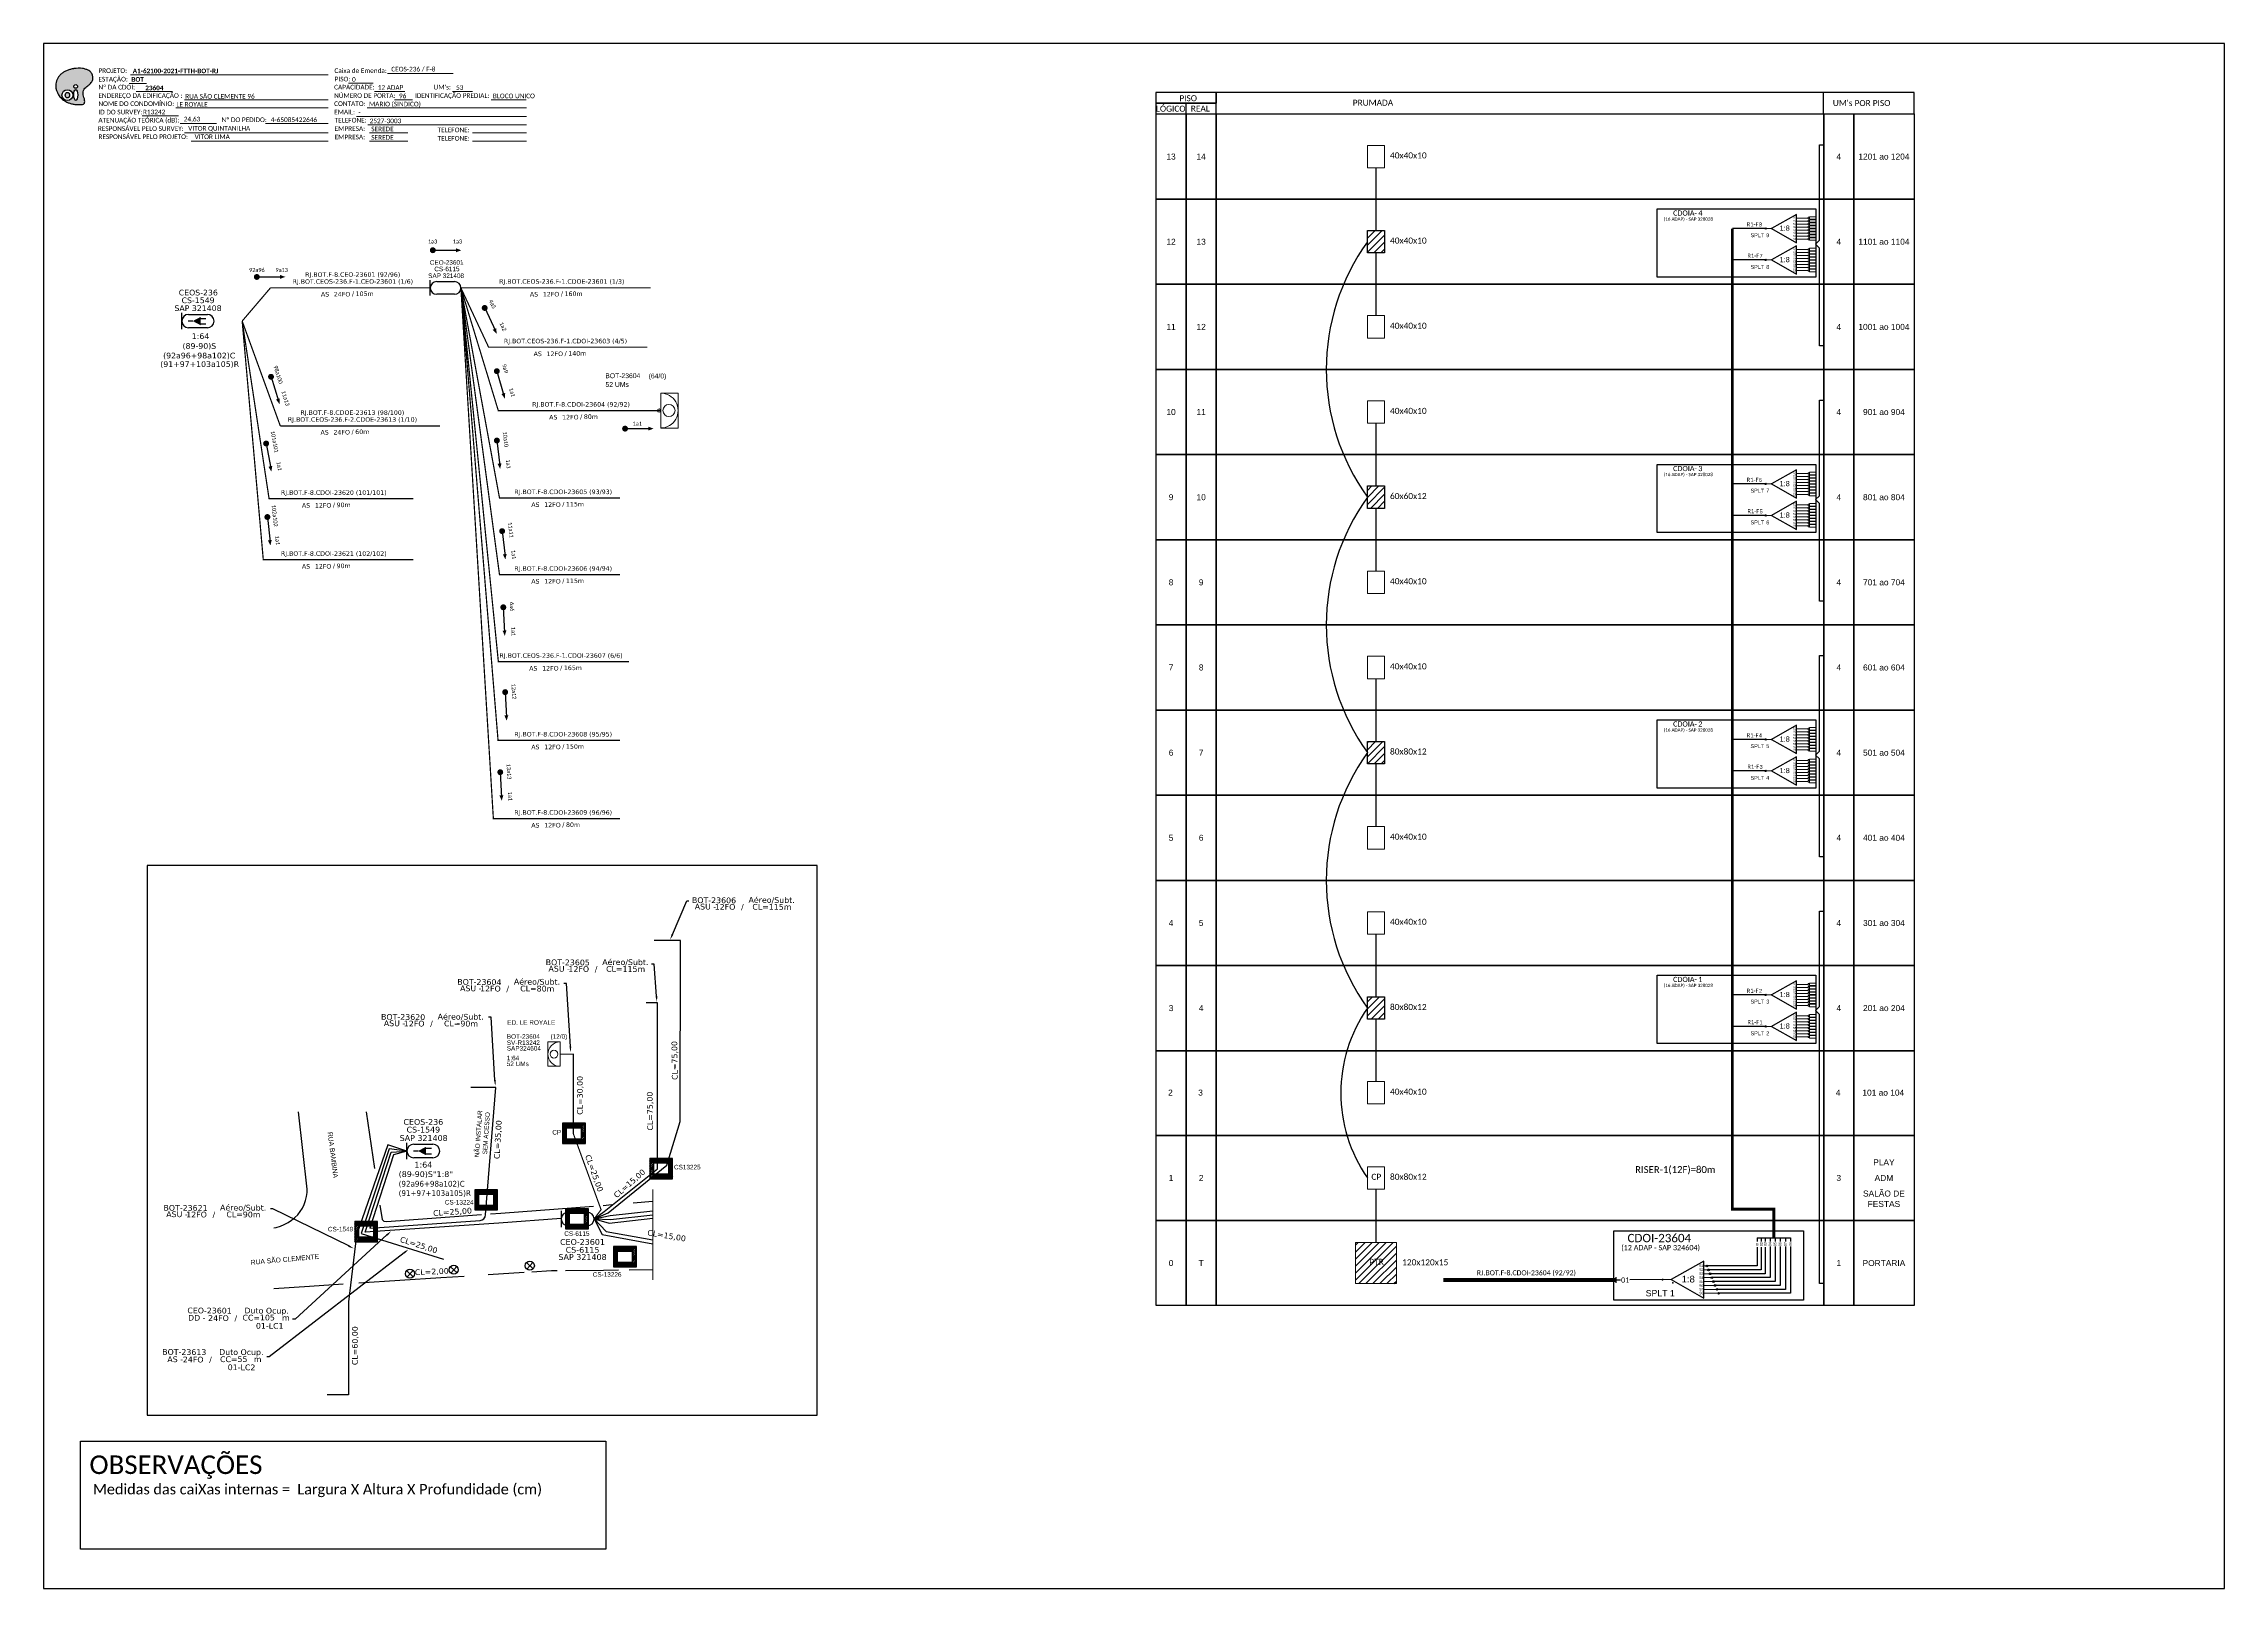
# Paper-space layout 'CDOI-23604' of a CAD drawing. Extents: x 0 to 839, y 0 to 594.
# The model-space entities are those that its viewports show. They can reach past a viewport. Long polylines and large blocks are cut down to what shows.
import ezdxf
from ezdxf import colors
from ezdxf.entities.mleader import LeaderData, LeaderLine
from ezdxf.enums import TextEntityAlignment as Align
from ezdxf.math import Vec2, Vec3

# ---------------------------------------------------------------- set-up
doc = ezdxf.new("R2010")
doc.units = 0
for name, color, linetype in [('10.1-Caixas Subterrâneas', 5, 'Continuous'), ('20.4-CEOS', 1, 'Continuous'), ('20.5-CEO', 1, 'Continuous'), ('CAP a instalar', 1, 'Continuous'), ('celulas gpon', 7, 'Continuous'), ('cerco área', 2, 'Continuous'), ('label_cabos', 7, 'Continuous'), ('Legenda', 1, 'Continuous'), ('locais', 7, 'Continuous'), ('locais legendas', 7, 'Continuous'), ('QUADRA', 7, 'Continuous'), ('Segmento de Logradouro Texto', 238, 'Continuous'), ('SETA', 7, 'Continuous')]:
    doc.layers.add(name, color=color, linetype=linetype)
for name, color, linetype, lineweight in [("20.0-LEGENDA DOS CDO'S", 1, 'Continuous', 0), ('20.2-CDO_POSTE', 1, 'Continuous', 5), ('40.1-ETIQUETAS', 1, 'Continuous', 20), ('Segmento Logradouro Texto', 7, 'Continuous', 0)]:
    doc.layers.add(name, color=color, linetype=linetype, lineweight=lineweight)
doc.layers.add('EXTRA', color=50, linetype='Continuous', plot=False)
doc.styles.add('ARIAL', font='arial.ttf')
doc.styles.add('DIGICADE', font='')
doc.styles.add('siredit', font='verdana.ttf')
doc.styles.get("Standard").update_dxf_attribs({"font": 'arial.ttf'})
doc.styles.add('WMF-Calibri0', font='calibri.ttf')
doc.styles.add('WMF-Calibri1', font='calibrib.ttf')
doc.styles.get('DIGICADE').set_extended_font_data('Arial')
doc.linetypes.add('FENCELINE1', pattern='A,0.25,-0.1,[133,ltypeshp.shx,S=0.1,R=0,X=-0.1,Y=0],-0.1,1', length=1.45)
pattern_1 = [(45, (-562.3056, 50.8831), (-1.3470384, 1.3470384), [])]

# ---------------------------------------------------------------- blocks, each defined once
blk = doc.blocks.new('OI')
h = blk.add_hatch(color=40)
edge = h.paths.add_edge_path()
edge.add_spline(control_points=[(4.35, -0.67), (3.92, -0.99), (3.26, -1.5), (2.81, -2.59), (2.9, -3.5), (3.06, -4.27), (3.31, -4.85), (3.37, -5.39), (3.4, -5.88), (3.2, -6.4), (2.54, -6.61), (1.65, -6.63), (0.55, -6.67), (-0.56, -6.42), (-1.61, -6.14), (-2.77, -5.61), (-3.92, -4.77), (-4.89, -3.7), (-5.34, -2.65), (-5.6, -1.94), (-5.85, -0.96), (-5.71, 0.47), (-5.1, 2.02), (-4.14, 3.02), (-3.3, 3.61), (-2.37, 4.16), (-1.36, 4.44), (-0.56, 4.7), (0.79, 4.85), (2.24, 4.97), (3.79, 4.57), (4.67, 4.21), (5.44, 3.65), (5.76, 2.99), (6.03, 2.21), (6.01, 1.46), (5.72, 0.64), (5.31, 0.08), (4.88, -0.38), (4.51, -0.55), (4.35, -0.67)], knot_values=[0, 0, 0, 0, 1.60434, 2.417191, 3.427595, 4.282808, 4.776746, 5.304182, 5.888771, 6.258406, 6.858137, 7.79129, 8.986195, 10.124242, 11.187857, 12.242908, 13.953784, 15.414161, 16.515391, 17.349188, 17.675853, 19.552021, 21.515531, 22.568638, 23.63245, 24.621084, 25.782718, 26.745347, 27.142653, 29.870543, 31.004649, 31.921532, 32.709589, 33.801391, 34.042471, 35.192333, 35.971461, 36.628871, 37.254359, 37.836911, 37.836911, 37.836911, 37.836911], degree=3, periodic=0)
h.paths.add_polyline_path([(1.13, -0.87, -1), (-0.04, -0.87, -1)], flags=16)
edge = h.paths.add_edge_path(flags=16)
edge.add_ellipse((0.56, -3.59), major_axis=(-0.02, 1.71), ratio=0.361305, start_angle=0, end_angle=360)
h.paths.add_polyline_path([(-0.36, -3.62, -1), (-3.8, -3.62, -1)], flags=16)
edge = h.paths.add_edge_path(flags=0)
edge.add_ellipse((-2.08, -3.62), major_axis=(0, 0.885), ratio=0.758294, start_angle=0, end_angle=360)
at = {"color": 40}
for centre, radius in [((-2.08, -3.62), 1.72), ((0.54, -0.87), 0.587)]:
    blk.add_circle(centre, radius, dxfattribs=at)
blk.add_ellipse((-2.08, -3.62), major_axis=(0, 0.885), ratio=0.758294, start_param=-3.141592653589792, end_param=3.141592653589792, dxfattribs=at)
blk.add_ellipse((0.56, -3.59), major_axis=(-0.02, 1.71), ratio=0.361305, dxfattribs=at)
at = {"color": 40, "start_tangent": (-0.800898, -0.598801), "end_tangent": (-0.800898, -0.598801)}
blk.add_spline([(4.35, -0.67), (3.2, -1.78), (2.9, -2.54), (2.92, -3.55), (3.12, -4.38), (3.28, -4.85), (3.37, -5.37), (3.35, -5.95), (3.2, -6.29), (2.66, -6.55), (1.73, -6.63), (0.54, -6.62), (-0.58, -6.41), (-1.6, -6.11), (-2.56, -5.67), (-3.95, -4.67), (-4.89, -3.56), (-5.37, -2.56), (-5.64, -1.78), (-5.72, -1.46), (-5.63, 0.42), (-4.84, 2.22), (-4.13, 2.99), (-3.27, 3.62), (-2.4, 4.09), (-1.3, 4.47), (-0.37, 4.72), (0.02, 4.77), (2.75, 4.8), (3.85, 4.53), (4.69, 4.16), (5.31, 3.68), (5.85, 2.73), (5.93, 2.5), (5.94, 1.35), (5.67, 0.62), (5.29, 0.08), (4.84, -0.36), (4.35, -0.67)], degree=3, dxfattribs=at)
blk = doc.blocks.new('CARIMBO')
at = {"color": 7, "lineweight": 0}
for points in [[(134.48, -16.3), (159.61, -16.3)], [(35.15, -20.06), (41.7, -20.06)], [(35.66, -16.79), (111.64, -16.79)], [(37.81, -23.14), (51.75, -23.14)], [(119.43, -20.02), (128.92, -20.02)], [(129.48, -23.14), (141.1, -23.14)], [(159.42, -23.14), (167.09, -23.14)], [(40.13, -32.55), (54.07, -32.55)], [(52.97, -29.48), (111.64, -29.48)], [(56.38, -26.37), (111.64, -26.37)], [(122.56, -32.72), (187.83, -32.72)], [(126.6, -29.48), (187.83, -29.48)], [(137.07, -26.37), (144.01, -26.37)], [(174.24, -26.37), (187.8, -26.37)], [(54.67, -35.52), (68.61, -35.52)], [(56.38, -39.07), (111.64, -39.07)], [(126.84, -35.96), (187.83, -35.96)], [(127.45, -39.07), (142.25, -39.07)], [(167.06, -39.07), (187.83, -39.07)], [(58.87, -42.31), (111.64, -42.31)], [(127.45, -42.31), (142.25, -42.31)], [(167.06, -42.31), (187.83, -42.31)]]:
    blk.add_lwpolyline(points, dxfattribs=at)
at = {"color": 7, "xscale": 1.213923925163967, "yscale": 1.213923925163967, "zscale": 1.213923925163967, "rotation": 0.1532896023949059}
blk.add_blockref('OI', (13.86, -20.16), dxfattribs=at)
at = {"color": 7, "lineweight": 0, "style": 'WMF-Calibri0'}
for s, height, p in [('PROJETO:', 1.793, (23.26, -16.04)), ('Caixa de Emenda:', 1.7927, (114.02, -16.04)), ('ESTAÇÃO:', 1.793, (23.26, -19.32)), ('ENDEREÇO DA EDIFICAÇÃO :', 1.7927, (23.26, -25.63)), ('Nº DA CDOI:', 1.7927, (23.26, -22.39)), ('CAPACIDADE:', 1.7927, (113.91, -22.39)), ('NÚMERO DE PORTA:', 1.7927, (113.91, -25.63)), ('PISO:', 1.793, (114.09, -19.28)), ('IDENTIFICAÇÃO PREDIAL:', 1.7927, (144.99, -25.63)), ("UM's:", 1.793, (152.15, -22.39)), ('ATENUAÇÃO TEÓRICA (dB):', 1.7927, (23.26, -35.09)), ('NOME DO CONDOMÍNIO:', 1.7927, (23.26, -28.74)), ('ID DO SURVEY:', 1.7927, (23.26, -31.97)), ('CONTATO:', 1.793, (113.91, -28.74)), ('EMAIL:', 1.793, (113.91, -31.97)), ('TELEFONE:', 1.793, (114.09, -35.09)), ('RESPONSÁVEL PELO SURVEY:', 1.7927, (23.02, -38.32)), ('RESPONSÁVEL PELO PROJETO:', 1.7927, (23.26, -41.44)), ('EMPRESA:', 1.793, (114.09, -38.32)), ('EMPRESA:', 1.793, (114.09, -41.56)), ('TELEFONE:', 1.793, (153.7, -38.83)), ('TELEFONE:', 1.793, (153.7, -42.06))]:
    blk.add_text(s, height=height, dxfattribs=at).set_placement(p)
at = {"color": 7, "lineweight": 0, "flags": 8}
for tag, p, style in [('PROJ', (36.46, -16.13), 'WMF-Calibri1'), ('CEOS-XX', (135.87, -15.46), 'WMF-Calibri0'), ('EST', (35.94, -19.41), 'WMF-Calibri1'), ('LOGRADOURO', (56.65, -25.91), 'WMF-Calibri0'), ('PISO_PTR', (120.78, -19.42), 'WMF-Calibri0'), ('CAPAC.', (130.66, -22.52), 'WMF-Calibri0'), ('N°', (138.85, -25.77), 'WMF-Calibri0'), ("UC'S", (160.78, -22.54), 'WMF-Calibri0'), ('N°PREDIO', (174.94, -25.77), 'WMF-Calibri0'), ('_ID_', (40.39, -31.94), 'WMF-Calibri0'), ('NOME_DO_COND.', (53.23, -29.02), 'WMF-Calibri0'), ('O_POTEN', (56.06, -34.68), 'WMF-Calibri0'), ('EMAIL', (123.26, -32.12), 'WMF-Calibri0'), ('NOME_DO_CONTATO', (127.3, -28.89), 'WMF-Calibri0'), ('RES_SURVEY', (57.78, -38.23), 'WMF-Calibri0'), ('RES_PROJ', (60.27, -41.47), 'WMF-Calibri0'), ('TELEFONE', (127.55, -35.36), 'WMF-Calibri0'), ('EMP_RESP_SURVEY', (128.16, -38.47), 'WMF-Calibri0'), ('EMP_RESP_PROJ', (128.16, -41.71), 'WMF-Calibri0'), ('CONT_RESP_SURVEY', (167.76, -38.47), 'WMF-Calibri0'), ('CONT_RESP_PROJ', (167.76, -41.71), 'WMF-Calibri0')]:
    blk.add_attdef(tag, p, '', height=1.79, dxfattribs=dict(at, style=style))
at = {"color": 7, "lineweight": 0, "style": 'WMF-Calibri1', "flags": 8}
blk.add_attdef("N° CDO'S", text='', height=1.79, dxfattribs=at).set_placement((44.78, -22.68), align=Align.CENTER)
blk = doc.blocks.new('CEOS_RP_CT_DRT')
at = {"layer": '20.4-CEOS', "color": 0}
for p, q in [((-4.54, 1.19), (-1.19, 1.19)), ((-1.19, -1.19), (-4.54, -1.19))]:
    blk.add_line(p, q, dxfattribs=at)
for points in [[(-5.73, -1.43), (-5.73, 1.44)], [(-3.79, 0), (-4.59, 0)], [(-2.47, 0.48), (-1.45, 0.48)], [(-2.47, -0.52), (-1.45, -0.52)]]:
    blk.add_lwpolyline(points, dxfattribs=at)
blk.add_lwpolyline([(-3.79, 0, 0, 1.47, 0), (-2.41, 0, 1.47, 1.47, 0)], format="xyseb", dxfattribs=at)
for centre, start, end in [((-4.54, 0), 90, 270), ((-1.19, 0), 270, 90)]:
    blk.add_arc(centre, 1.19, start, end, dxfattribs=at)
at = {"layer": '20.4-CEOS', "color": 7, "style": 'siredit'}
for tag, p in [('Nº_DA_CEOS', (-2.86, 5.6)), ('LOCAL', (-2.86, 4.24)), ('SAP', (-2.86, 2.78)), ('RACIO_SPLITAGEM', (-2.86, -1.88)), ('FIBRAS_SPLITTER', (-2.86, -3.58)), ('RESERVA_FINAIS', (-2.86, -6.39)), ('FIBRAS_TOP_C', (-2.86, -5.08))]:
    blk.add_attdef(tag, text='', height=1.01, dxfattribs=at).set_placement(p, align=Align.TOP_CENTER)
blk = doc.blocks.new('ETIQUETA_RS5F')
at = {"layer": '40.1-ETIQUETAS', "color": 0, "style": 'siredit'}
blk.add_text('/', height=1.5, dxfattribs=at).set_placement((1.58, -1.95), align=Align.MIDDLE_RIGHT)
for tag, p in [('ETIQUETA_R_SECUNDARIA', (1.21, 2.1)), ('ETIQUETA_R_PRIMARIA', (1.21, 4.1)), ('F_ATIVAS/F_MORTAS', (1.14, -4.24))]:
    blk.add_attdef(tag, text='', height=1.5, dxfattribs=at).set_placement(p, align=Align.MIDDLE_CENTER)
for tag, p in [('TIPO_CABO', (-6.58, -2.12)), ('CAP_CABO', (0.4, -2.09))]:
    blk.add_attdef(tag, text='', height=1.5, dxfattribs=at).set_placement(p, align=Align.MIDDLE_RIGHT)
for tag, p in [('FUSÃO_1', (0.85, -8.39)), ('FUSÃO_2', (0.85, -10.6)), ('FUSÃO_3', (0.85, -12.93)), ('FUSÃO_4', (0.85, -15.14)), ('FUSÃO_5', (0.85, -17.16))]:
    blk.add_attdef(tag, text='', height=1.5, dxfattribs=at).set_placement(p, align=Align.CENTER)
blk.add_attdef('METROS', text='', height=1.5, dxfattribs=at).set_placement((2.14, -1.95), align=Align.MIDDLE_LEFT)
blk = doc.blocks.new('CDOE-TEXTO PADRÃO')
at = {"layer": "20.0-LEGENDA DOS CDO'S", "color": 0, "style": 'ARIAL'}
for tag, p in [('CDO_N', (0.49, 7.39)), ('SAP', (0.51, 1.67)), ('CORDOALHA', (0.5, 4.33)), ('SPLITER_1', (0.59, -0.91)), ('(XX-XX_F)S', (0.54, -8.29)), ('SPLITER_2', (0.6, -3.55)), ('(XX-XX_L)S', (0.55, -10.83)), ('UMS', (0.55, -13.15))]:
    blk.add_attdef(tag, p, '', height=1.7, rotation=0.11799, dxfattribs=at)
blk.add_attdef('FIBRAS_UTILIZADAS', text='', height=1.7, rotation=0.11799, dxfattribs=at).set_placement((19.77, 7.43), align=Align.CENTER)
blk = doc.blocks.new('*U98')
at = {"layer": '20.4-CEOS', "color": 7, "style": 'siredit'}
for tag, p in [('FIBRAS_SPLITTER', (0, 0)), ('FIBRAS_TOP_C', (0, -4.13)), ('RESERVA_FINAIS', (0, -5.46))]:
    blk.add_attdef(tag, p, '', height=1.01, dxfattribs=at)
for tag, p, flags in [('ID_ATIVIDADE', (0, -6.77), 3), ('FATOR', (0, -8.09), 1), ('QTDE', (0, -9.4), 1), ('FID', (0, -10.71), 1)]:
    blk.add_attdef(tag, p, '', height=1.01, dxfattribs=dict(at, flags=flags))
blk = doc.blocks.new('*X72')
at = {"color": 0, "linetype": 'Continuous'}
for p, q in [((-1.25, 0.34099), (-0.49099, 1.1)), ((-1.25, 0.517767), (-0.667767, 1.1)), ((-1.25, 0.694544), (-0.844544, 1.1)), ((-1.25, 0.87132), (-1.02132, 1.1)), ((-1.25, 1.048097), (-1.198097, 1.1)), ((-1.25, 0.164214), (-0.8035, 0.610714)), ((-1.25, -0.012563), (-0.8035, 0.433937)), ((-1.25, -0.18934), (-0.8035, 0.25716)), ((-1.25, -0.366117), (-0.8035, 0.080383)), ((-0.789214, 0.625), (-0.314214, 1.1)), ((-0.612437, 0.625), (-0.137437, 1.1)), ((-0.43566, 0.625), (0.03934, 1.1)), ((-0.258883, 0.625), (0.216117, 1.1)), ((-0.082107, 0.625), (0.392893, 1.1)), ((0.09467, 0.625), (0.56967, 1.1)), ((0.271447, 0.625), (0.746447, 1.1)), ((0.448223, 0.625), (0.923223, 1.1)), ((0.625, 0.625), (1.1, 1.1)), ((0.801777, 0.625), (1.25, 1.073223)), ((0.8035, 0.449947), (1.25, 0.896447)), ((0.8035, 0.27317), (1.25, 0.71967)), ((0.8035, 0.096393), (1.25, 0.542893)), ((0.8035, -0.080383), (1.25, 0.366117)), ((0.8035, -0.25716), (1.25, 0.18934)), ((0.8035, -0.433937), (1.25, 0.012563)), ((-1.25, -0.542893), (-0.8035, -0.096393)), ((-1.25, -0.71967), (-0.8035, -0.27317)), ((-1.25, -0.896447), (-0.8035, -0.449947)), ((-1.25, -1.073223), (-0.801777, -0.625)), ((-1.1, -1.1), (-0.625, -0.625)), ((-0.923223, -1.1), (-0.448223, -0.625)), ((-0.746447, -1.1), (-0.271447, -0.625)), ((-0.56967, -1.1), (-0.09467, -0.625)), ((-0.392893, -1.1), (0.082107, -0.625)), ((-0.216117, -1.1), (0.258883, -0.625)), ((-0.03934, -1.1), (0.43566, -0.625)), ((0.137437, -1.1), (0.612437, -0.625)), ((0.314214, -1.1), (0.789214, -0.625)), ((0.49099, -1.1), (1.25, -0.34099)), ((0.667767, -1.1), (1.25, -0.517767)), ((0.8035, -0.610714), (1.25, -0.164214)), ((0.844544, -1.1), (1.25, -0.694544)), ((1.02132, -1.1), (1.25, -0.87132)), ((1.198097, -1.1), (1.25, -1.048097))]:
    blk.add_line(p, q, dxfattribs=at)
blk = doc.blocks.new('MANHOLE_MQ')
at = {"color": 0, "linetype": 'Continuous'}
for p, q in [((0.0000062, 0.0000057), (-0.0000063, 0.0000057)), ((-0.0000063, 0.0000057), (-0.0000063, -0.0000053)), ((-0.000004, 0.0000033), (0.000004, 0.0000033)), ((-0.000004, -0.0000029), (-0.000004, 0.0000033)), ((0.000004, 0.0000033), (0.000004, -0.0000029)), ((0.0000062, -0.0000053), (0.0000062, 0.0000057)), ((-0.0000063, -0.0000053), (0.0000062, -0.0000053)), ((0.000004, -0.0000029), (-0.000004, -0.0000029)), ((0.000004, -0.0000029), (0.000004, -0.0000029))]:
    blk.add_line(p, q, dxfattribs=at)
at = {"color": 0, "linetype": 'Continuous', "xscale": 5e-06, "yscale": 5e-06, "zscale": 1e-05}
blk.add_blockref('*X72', (0, 0.0000002), dxfattribs=at)
blk = doc.blocks.new('Inst CB DT OCUP CFOA-SM-DD-G-24')
at = {"layer": 'label_cabos', "color": 0, "style": 'siredit'}
for tag, flags, p in [('ID_ATIVIDADE', 3, (1.31, 2.67)), ('FATOR', 1, (11.56, 2.55))]:
    blk.add_attdef(tag, text='', height=1, rotation=359.69, dxfattribs=dict(at, flags=flags)).set_placement(p, align=Align.MIDDLE_CENTER)
for tag, p in [('TIPO_CABO', (1.11, 0)), ('DESTINO_CABO', (3.13, 1.26)), ('CABO', (4.69, -0.05)), ('/', (7.71, -0.05)), ('LANCE', (10.41, 0.02)), ('TIPO_CABO', (13.11, 1.24)), ('UND', (16.46, 0)), ('FID', (13.65, -1.41))]:
    blk.add_attdef(tag, text='', height=1, rotation=359.69, dxfattribs=at).set_placement(p, align=Align.MIDDLE_CENTER)
blk.add_attdef('QTDE', (11.93, -0.45), '', height=1, rotation=359.69, dxfattribs=at)
blk = doc.blocks.new('LEGENDA DOS CABOS')
at = {"layer": 'EXTRA', "color": 0, "style": 'siredit'}
for tag, p in [('ID', (4.6, 0.97)), ('XX', (9.03, 0.97))]:
    blk.add_attdef(tag, text='', height=0.48, rotation=359.69, dxfattribs=at).set_placement(p, align=Align.MIDDLE_CENTER)
at = {"layer": 'Legenda', "color": 0, "style": 'siredit'}
for tag, p in [('TIPO_CABO', (1.31, 0)), ('CABO', (4.69, -0.05)), ('/', (6.81, -0.05)), ('METROS', (10.03, -0.05))]:
    blk.add_attdef(tag, text='', height=0.8, rotation=359.69, dxfattribs=at).set_placement(p, align=Align.MIDDLE_CENTER)
blk = doc.blocks.new('Inst CB DT OCUP CFOA-SM-AS-80-TS-24')
at = {"layer": 'label_cabos', "color": 0, "style": 'siredit'}
for tag, flags, p in [('ID_ATIVIDADE', 3, (1.31, 2.67)), ('FATOR', 1, (11.56, 2.55))]:
    blk.add_attdef(tag, text='', height=1, rotation=359.69, dxfattribs=dict(at, flags=flags)).set_placement(p, align=Align.MIDDLE_CENTER)
for tag, p in [('TIPO_CABO', (1.76, 0)), ('DESTINO_CABO', (3.13, 1.26)), ('CABO', (4.69, -0.05)), ('/', (7.71, -0.05)), ('LANCE', (10.91, 0)), ('TIPO_CABO', (13.11, 1.24)), ('UND', (15.96, 0)), ('FID', (13.15, -1.41))]:
    blk.add_attdef(tag, text='', height=1, rotation=359.69, dxfattribs=at).set_placement(p, align=Align.MIDDLE_CENTER)
blk.add_attdef('QTDE', (12.43, -0.47), '', height=1, rotation=359.69, dxfattribs=at)
blk = doc.blocks.new('SPLT_1-8_DIV_DIR')
h = blk.add_hatch(color=3)
h.dxf.hatch_style = 1
edge = h.paths.add_edge_path()
edge.add_arc((12.77, 4.04), 0.242, 0, 360)
h = blk.add_hatch(color=3)
h.dxf.hatch_style = 1
edge = h.paths.add_edge_path()
edge.add_arc((13.27, 2.88), 0.242, 0, 360)
h = blk.add_hatch(color=3)
h.dxf.hatch_style = 1
edge = h.paths.add_edge_path()
edge.add_arc((13.77, 1.73), 0.242, 0, 360)
h = blk.add_hatch(color=3)
h.dxf.hatch_style = 1
edge = h.paths.add_edge_path()
edge.add_arc((14.27, 0.58), 0.242, 0, 360)
h = blk.add_hatch(color=3)
h.dxf.hatch_style = 1
edge = h.paths.add_edge_path()
edge.add_arc((14.77, -0.58), 0.242, 0, 360)
h = blk.add_hatch(color=3)
h.dxf.hatch_style = 1
edge = h.paths.add_edge_path()
edge.add_arc((15.27, -1.73), 0.242, 0, 360)
h = blk.add_hatch(color=3)
h.dxf.hatch_style = 1
edge = h.paths.add_edge_path()
edge.add_arc((15.77, -2.88), 0.242, 0, 360)
h = blk.add_hatch(color=3)
h.dxf.hatch_style = 1
edge = h.paths.add_edge_path()
edge.add_arc((16.27, -4.04), 0.242, 0, 360)
at = {"color": 1, "lineweight": 0}
blk.add_lwpolyline([(2.22, 0), (0, 0)], dxfattribs=at)
at = {"color": 1}
blk.add_lwpolyline([(11.89, 5.45), (2.22, 0), (11.89, -5.45), (11.89, 5.45)], dxfattribs=at)
at = {"color": 7, "lineweight": 0}
for points in [[(12.77, 4.04), (11.89, 4.04)], [(11.89, 2.88), (13.27, 2.88)], [(11.89, 1.73), (13.77, 1.73)], [(11.89, 0.58), (14.27, 0.58)], [(11.89, -0.58), (14.77, -0.58)], [(11.89, -1.73), (15.27, -1.73)], [(11.89, -2.88), (15.77, -2.88)], [(11.89, -4.04), (16.27, -4.04)]]:
    blk.add_lwpolyline(points, dxfattribs=at)
at = {"color": 3}
for centre in [(12.77, 4.04), (13.27, 2.88), (13.77, 1.73), (14.27, 0.58), (14.77, -0.58), (15.27, -1.73), (15.77, -2.88), (16.27, -4.04)]:
    blk.add_circle(centre, 0.242, dxfattribs=at)
at = {"color": 1, "style": 'ARIAL'}
for s, height, p in [('1:8', 2, (5.35, -0.85)), ('S1', 0.75, (10.52, 3.77)), ('S2', 0.75, (10.52, 2.58)), ('S3', 0.75, (10.52, 1.37)), ('S4', 0.75, (10.52, 0.19)), ('S5', 0.75, (10.52, -1.02)), ('S6', 0.75, (10.52, -2.14)), ('S7', 0.75, (10.52, -3.24)), ('S8', 0.75, (10.52, -4.36))]:
    blk.add_text(s, height=height, dxfattribs=at).set_placement(p)
blk = doc.blocks.new('SPLT_1-8_SC-APC')
at = {"color": 1, "lineweight": 0}
blk.add_lwpolyline([(-17.04, -7.55), (-19.26, -7.55)], dxfattribs=at)
at = {"color": 1}
blk.add_lwpolyline([(-7.37, -2.1), (-17.04, -7.55), (-7.37, -13), (-7.37, -2.1)], dxfattribs=at)
at = {"color": 3, "lineweight": 0}
for points in [[(-2.99, -3.51), (-7.37, -3.51)], [(-7.37, -4.66), (-2.99, -4.66)], [(-7.37, -5.82), (-2.99, -5.82)], [(-7.37, -6.97), (-2.99, -6.97)], [(-7.37, -8.12), (-2.99, -8.12)], [(-2.41, -3.02), (-2.41, -4)], [(-2.41, -3.02), (0, -3.02)], [(-2.41, -4), (0, -4)], [(-2.41, -4.17), (-2.41, -5.16)], [(-2.41, -4.17), (0, -4.17)], [(-2.41, -5.16), (0, -5.16)], [(-2.41, -5.32), (-2.41, -6.31)], [(-2.41, -5.32), (0, -5.32)], [(-2.41, -6.31), (0, -6.31)], [(-2.41, -6.48), (-2.41, -7.46)], [(-2.41, -6.48), (0, -6.48)], [(-2.41, -7.46), (0, -7.46)], [(-2.41, -7.63), (-2.41, -8.62)], [(-2.41, -7.63), (0, -7.63)], [(-7.37, -9.28), (-2.99, -9.28)], [(-7.37, -10.43), (-2.99, -10.43)], [(-7.37, -11.58), (-2.99, -11.58)], [(-2.41, -8.62), (0, -8.62)], [(-2.41, -8.78), (-2.41, -9.77)], [(-2.41, -8.78), (0, -8.78)], [(-2.41, -9.77), (0, -9.77)], [(-2.41, -9.94), (-2.41, -10.92)], [(-2.41, -9.94), (0, -9.94)], [(-2.41, -10.92), (0, -10.92)], [(-2.41, -11.09), (-2.41, -12.08)], [(-2.41, -11.09), (0, -11.09)], [(-2.41, -12.08), (0, -12.08)]]:
    blk.add_lwpolyline(points, dxfattribs=at)
for points in [[(-2.99, -3.22), (-2.41, -3.22), (-2.41, -3.8), (-2.99, -3.8)], [(-2.99, -4.38), (-2.41, -4.38), (-2.41, -4.95), (-2.99, -4.95)], [(-2.99, -5.53), (-2.41, -5.53), (-2.41, -6.1), (-2.99, -6.1)], [(-2.99, -6.68), (-2.41, -6.68), (-2.41, -7.26), (-2.99, -7.26)], [(-2.99, -7.84), (-2.41, -7.84), (-2.41, -8.41), (-2.99, -8.41)], [(-2.99, -8.99), (-2.41, -8.99), (-2.41, -9.56), (-2.99, -9.56)], [(-2.99, -10.14), (-2.41, -10.14), (-2.41, -10.72), (-2.99, -10.72)], [(-2.99, -11.3), (-2.41, -11.3), (-2.41, -11.87), (-2.99, -11.87)]]:
    blk.add_lwpolyline(points, close=True, dxfattribs=at)
at = {"color": 1, "style": 'ARIAL'}
for s, height, p in [('1:8', 2, (-13.91, -8.4)), ('S1', 0.75, (-8.74, -3.78)), ('S2', 0.75, (-8.74, -4.97)), ('S3', 0.75, (-8.74, -6.18)), ('S4', 0.75, (-8.74, -7.36)), ('S5', 0.75, (-8.74, -8.57)), ('S6', 0.75, (-8.74, -9.69)), ('S7', 0.75, (-8.74, -10.78)), ('S8', 0.75, (-8.74, -11.9))]:
    blk.add_text(s, height=height, dxfattribs=at).set_placement(p)

msp = doc.modelspace()

# ---------------------------------------------------------------- hatches: boundary and pattern name
h = msp.add_hatch()
h.set_pattern_fill('ANSI31', color=1, scale=0.6)
h.set_pattern_definition(pattern_1)
h.paths.add_polyline_path([(423.02, 1227.15), (419.71, 1227.15), (419.71, 1218.53), (426.33, 1218.53), (426.33, 1227.15)])
h = msp.add_hatch(color=3)
h.dxf.hatch_style = 1
edge = h.paths.add_edge_path()
edge.add_arc((572.88, 1227.92), 0.256, 0, 360)
h = msp.add_hatch(color=3)
h.dxf.hatch_style = 1
edge = h.paths.add_edge_path()
edge.add_arc((572.88, 1215.83), 0.256, 0, 360)
h = msp.add_hatch()
h.set_pattern_fill('ANSI31', color=1, scale=0.6)
h.set_pattern_definition(pattern_1)
h.paths.add_polyline_path([(423.02, 1128.92), (419.71, 1128.92), (419.71, 1120.3), (426.33, 1120.3), (426.33, 1128.92)])
h = msp.add_hatch(color=3)
h.dxf.hatch_style = 1
edge = h.paths.add_edge_path()
edge.add_arc((572.88, 1129.69), 0.256, 0, 360)
h = msp.add_hatch(color=3)
h.dxf.hatch_style = 1
edge = h.paths.add_edge_path()
edge.add_arc((572.88, 1117.6), 0.256, 0, 360)
h = msp.add_hatch(color=3)
h.dxf.hatch_style = 1
edge = h.paths.add_edge_path()
edge.add_arc((572.88, 1031.46), 0.256, 0, 360)
h = msp.add_hatch()
h.set_pattern_fill('ANSI31', color=1, scale=0.6)
h.set_pattern_definition(pattern_1)
h.paths.add_polyline_path([(423.02, 1030.69), (419.71, 1030.69), (419.71, 1022.07), (426.33, 1022.07), (426.33, 1030.69)])
h = msp.add_hatch(color=3)
h.dxf.hatch_style = 1
edge = h.paths.add_edge_path()
edge.add_arc((572.88, 1019.37), 0.256, 0, 360)
h = msp.add_hatch()
h.set_pattern_fill('ANSI31', color=1, scale=0.6)
h.set_pattern_definition(pattern_1)
h.paths.add_polyline_path([(423.02, 932.46), (419.71, 932.46), (419.71, 923.84), (426.33, 923.84), (426.33, 932.46)])
h = msp.add_hatch(color=3)
h.dxf.hatch_style = 1
edge = h.paths.add_edge_path()
edge.add_arc((572.88, 933.23), 0.256, 0, 360)
h = msp.add_hatch(color=3)
h.dxf.hatch_style = 1
edge = h.paths.add_edge_path()
edge.add_arc((572.88, 921.14), 0.256, 0, 360)
h = msp.add_hatch()
h.set_pattern_fill('ANSI31', color=1, scale=0.6)
h.set_pattern_definition([(45, (-55.0613, 3470.4174), (-1.3470384, 1.3470384), [])])
h.paths.add_polyline_path([(430.92, 838.01), (415.12, 838.01), (415.12, 822.2), (430.92, 822.2)])
h.paths.add_polyline_path([(419.85, 828.84), (426.66, 828.84), (426.66, 832.31), (419.85, 832.31)], flags=24)
h = msp.add_hatch(color=3)
h.dxf.hatch_style = 1
edge = h.paths.add_edge_path()
edge.add_arc((533.2, 823.73), 0.41, 0, 360)

# ---------------------------------------------------------------- linework, layer by layer
for points in [[(-89.32, 705.02), (749.25, 705.02), (749.25, 1299.02), (-89.32, 1299.02), (-89.32, 705.02)], [(349.96, 1271.96), (349.96, 1276.07)], [(361.54, 1271.96), (629.91, 1271.96), (629.91, 1280.18), (361.54, 1280.18), (361.54, 1280.18), (361.54, 1276.07)], [(595.15, 1271.96), (595.15, 1280.18)], [(-0.79, 843.61), (0.13, 843.79), (1.71, 844.26), (3.24, 844.88), (4.69, 845.65), (6.04, 846.55), (7.29, 847.58), (8.41, 848.71), (9.39, 849.96), (10.23, 851.28), (10.92, 852.69), (11.44, 854.17), (11.8, 855.67), (11.97, 857.19), (11.99, 858.55), (8.7, 888.25)]]:
    msp.add_lwpolyline(points)
for points in [[(338.39, 1276.07), (361.54, 1276.07), (361.54, 1280.18), (338.39, 1280.18)], [(338.39, 1271.96), (361.54, 1271.96), (361.54, 1276.07), (338.39, 1276.07)], [(338.43, 1271.96), (350, 1271.96), (350, 1239.22), (338.43, 1239.22)], [(350, 1271.96), (361.57, 1271.96), (361.57, 1239.22), (350, 1239.22)], [(361.57, 1271.96), (595.19, 1271.96), (595.19, 1239.22), (361.57, 1239.22)], [(595.19, 1271.96), (606.76, 1271.96), (606.76, 1239.22), (595.19, 1239.22)], [(606.76, 1271.96), (629.91, 1271.96), (629.91, 1239.22), (606.76, 1239.22)], [(338.43, 1239.22), (350, 1239.22), (350, 1206.47), (338.43, 1206.47)], [(350, 1239.22), (361.57, 1239.22), (361.57, 1206.47), (350, 1206.47)], [(361.57, 1239.22), (595.19, 1239.22), (595.19, 1206.47), (361.57, 1206.47)], [(595.19, 1239.22), (606.76, 1239.22), (606.76, 1206.47), (595.19, 1206.47)], [(606.76, 1239.22), (629.91, 1239.22), (629.91, 1206.47), (606.76, 1206.47)], [(338.43, 1206.47), (350, 1206.47), (350, 1173.73), (338.43, 1173.73)], [(350, 1206.47), (361.57, 1206.47), (361.57, 1173.73), (350, 1173.73)], [(361.57, 1206.47), (595.19, 1206.47), (595.19, 1173.73), (361.57, 1173.73)], [(595.19, 1206.47), (606.76, 1206.47), (606.76, 1173.73), (595.19, 1173.73)], [(606.76, 1206.47), (629.91, 1206.47), (629.91, 1173.73), (606.76, 1173.73)], [(338.43, 1173.73), (350, 1173.73), (350, 1140.99), (338.43, 1140.99)], [(350, 1173.73), (361.57, 1173.73), (361.57, 1140.99), (350, 1140.99)], [(361.57, 1173.73), (595.19, 1173.73), (595.19, 1140.99), (361.57, 1140.99)], [(595.19, 1173.73), (606.76, 1173.73), (606.76, 1140.99), (595.19, 1140.99)], [(606.76, 1173.73), (629.91, 1173.73), (629.91, 1140.99), (606.76, 1140.99)], [(338.43, 1140.99), (350, 1140.99), (350, 1108.24), (338.43, 1108.24)], [(350, 1140.99), (361.57, 1140.99), (361.57, 1108.24), (350, 1108.24)], [(361.57, 1140.99), (595.19, 1140.99), (595.19, 1108.24), (361.57, 1108.24)], [(595.19, 1140.99), (606.76, 1140.99), (606.76, 1108.24), (595.19, 1108.24)], [(606.76, 1140.99), (629.91, 1140.99), (629.91, 1108.24), (606.76, 1108.24)], [(338.43, 1108.24), (350, 1108.24), (350, 1075.5), (338.43, 1075.5)], [(350, 1108.24), (361.57, 1108.24), (361.57, 1075.5), (350, 1075.5)], [(361.57, 1108.24), (595.19, 1108.24), (595.19, 1075.5), (361.57, 1075.5)], [(595.19, 1108.24), (606.76, 1108.24), (606.76, 1075.5), (595.19, 1075.5)], [(606.76, 1108.24), (629.91, 1108.24), (629.91, 1075.5), (606.76, 1075.5)], [(338.43, 1075.5), (350, 1075.5), (350, 1042.75), (338.43, 1042.75)], [(350, 1075.5), (361.57, 1075.5), (361.57, 1042.75), (350, 1042.75)], [(361.57, 1075.5), (595.19, 1075.5), (595.19, 1042.75), (361.57, 1042.75)], [(595.19, 1075.5), (606.76, 1075.5), (606.76, 1042.75), (595.19, 1042.75)], [(606.76, 1075.5), (629.91, 1075.5), (629.91, 1042.75), (606.76, 1042.75)], [(338.43, 1042.75), (350, 1042.75), (350, 1010.01), (338.43, 1010.01)], [(350, 1042.75), (361.57, 1042.75), (361.57, 1010.01), (350, 1010.01)], [(361.57, 1042.75), (595.19, 1042.75), (595.19, 1010.01), (361.57, 1010.01)], [(595.19, 1042.75), (606.76, 1042.75), (606.76, 1010.01), (595.19, 1010.01)], [(606.76, 1042.75), (629.91, 1042.75), (629.91, 1010.01), (606.76, 1010.01)], [(338.43, 1010.01), (350, 1010.01), (350, 977.27), (338.43, 977.27)], [(350, 1010.01), (361.57, 1010.01), (361.57, 977.27), (350, 977.27)], [(361.57, 1010.01), (595.19, 1010.01), (595.19, 977.27), (361.57, 977.27)], [(595.19, 1010.01), (606.76, 1010.01), (606.76, 977.27), (595.19, 977.27)], [(606.76, 1010.01), (629.91, 1010.01), (629.91, 977.27), (606.76, 977.27)], [(208.19, 982.97), (-49.46, 982.97), (-49.46, 771.69), (208.19, 771.69)], [(338.43, 977.27), (350, 977.27), (350, 944.52), (338.43, 944.52)], [(350, 977.27), (361.57, 977.27), (361.57, 944.52), (350, 944.52)], [(361.57, 977.27), (595.19, 977.27), (595.19, 944.52), (361.57, 944.52)], [(595.19, 977.27), (606.76, 977.27), (606.76, 944.52), (595.19, 944.52)], [(606.76, 977.27), (629.91, 977.27), (629.91, 944.52), (606.76, 944.52)], [(338.43, 944.52), (350, 944.52), (350, 911.78), (338.43, 911.78)], [(350, 944.52), (361.57, 944.52), (361.57, 911.78), (350, 911.78)], [(361.57, 944.52), (595.19, 944.52), (595.19, 911.78), (361.57, 911.78)], [(595.19, 944.52), (606.76, 944.52), (606.76, 911.78), (595.19, 911.78)], [(606.76, 944.52), (629.91, 944.52), (629.91, 911.78), (606.76, 911.78)], [(338.43, 911.78), (350, 911.78), (350, 879.22), (338.43, 879.22)], [(350, 911.78), (361.57, 911.78), (361.57, 879.22), (350, 879.22)], [(361.57, 911.78), (595.19, 911.78), (595.19, 879.22), (361.57, 879.22)], [(595.19, 911.78), (606.76, 911.78), (606.76, 879.22), (595.19, 879.22)], [(606.76, 911.78), (629.91, 911.78), (629.91, 879.22), (606.76, 879.22)], [(338.43, 879.22), (350, 879.22), (350, 846.48), (338.43, 846.48)], [(350, 879.22), (361.57, 879.22), (361.57, 846.48), (350, 846.48)], [(361.57, 879.22), (595.19, 879.22), (595.19, 846.48), (361.57, 846.48)], [(595.19, 879.22), (606.76, 879.22), (606.76, 846.48), (595.19, 846.48)], [(606.76, 879.22), (629.91, 879.22), (629.91, 846.48), (606.76, 846.48)], [(338.43, 846.48), (350, 846.48), (350, 813.74), (338.43, 813.74)], [(350, 846.48), (361.57, 846.48), (361.57, 813.74), (350, 813.74)], [(361.57, 846.48), (595.19, 846.48), (595.19, 813.74), (361.57, 813.74)], [(595.19, 846.48), (606.76, 846.48), (606.76, 813.74), (595.19, 813.74)], [(606.76, 846.48), (629.91, 846.48), (629.91, 813.74), (606.76, 813.74)]]:
    msp.add_lwpolyline(points, close=True)
at = {"color": 7, "lineweight": 0}
msp.add_lwpolyline([(-4.01, 1268.26), (20.14, 1268.26)], dxfattribs=at)
at = {"color": 0, "lineweight": 0}
for points in [[(419.71, 1259.9), (426.33, 1259.9), (426.33, 1251.28), (419.71, 1251.28)], [(419.71, 1194.41), (426.33, 1194.41), (426.33, 1185.79), (419.71, 1185.79)], [(419.71, 1161.67), (426.33, 1161.67), (426.33, 1153.05), (419.71, 1153.05)], [(419.71, 1096.18), (426.33, 1096.18), (426.33, 1087.56), (419.71, 1087.56)], [(419.71, 1063.44), (426.33, 1063.44), (426.33, 1054.82), (419.71, 1054.82)], [(419.71, 997.95), (426.33, 997.95), (426.33, 989.33), (419.71, 989.33)], [(419.71, 965.2), (426.33, 965.2), (426.33, 956.58), (419.71, 956.58)], [(419.71, 899.9), (426.33, 899.9), (426.33, 891.28), (419.71, 891.28)], [(419.71, 867.16), (426.33, 867.16), (426.33, 858.54), (419.71, 858.54)]]:
    msp.add_lwpolyline(points, close=True, dxfattribs=at)
at = {"color": 3}
for points in [[(595.22, 1182.82), (593.56, 1182.82), (593.56, 1220.4), (591.99, 1221.91), (593.56, 1223.42), (593.56, 1260.15), (595.21, 1260.15)], [(423.02, 1227.15), (423.02, 1251.28)], [(423.02, 1194.41), (423.02, 1218.53)], [(595.22, 1084.59), (593.56, 1084.59), (593.56, 1122.17), (591.99, 1123.68), (593.56, 1125.18), (593.56, 1161.92), (595.21, 1161.92)], [(423.02, 1128.92), (423.02, 1153.05)], [(423.02, 1096.18), (423.02, 1120.3)], [(595.22, 986.36), (593.56, 986.36), (593.56, 1023.94), (591.99, 1025.45), (593.56, 1026.95), (593.56, 1063.69), (595.21, 1063.69)], [(423.02, 1030.69), (423.02, 1054.82)], [(423.02, 997.95), (423.02, 1022.07)], [(595.22, 822.3), (593.56, 822.3), (593.56, 925.71), (591.99, 927.21), (593.56, 928.72), (593.56, 965.46), (595.21, 965.46)], [(423.02, 932.46), (423.02, 956.58)], [(423.02, 899.9), (423.02, 923.84)], [(423.02, 838.01), (423.02, 858.54)], [(516.98, 823.6), (515.2, 823.6)], [(533.61, 823.75), (520.6, 823.61)]]:
    msp.add_lwpolyline(points, dxfattribs=at)
at = {"color": 1}
for points in [[(592.14, 1211.58), (592.14, 1211.58), (592.14, 1209.2), (531.17, 1209.2), (531.17, 1235.47), (539.01, 1235.47)], [(592.14, 1113.35), (592.14, 1113.35), (592.14, 1110.97), (531.17, 1110.97), (531.17, 1137.24), (539.01, 1137.24)], [(592.14, 1015.12), (592.14, 1015.12), (592.14, 1012.74), (531.17, 1012.74), (531.17, 1039.01), (539.01, 1039.01)], [(592.14, 916.88), (592.14, 916.88), (592.14, 914.51), (531.17, 914.51), (531.17, 940.78), (539.01, 940.78)], [(587.41, 815.91), (587.41, 815.91), (587.41, 815.91), (514.44, 815.91), (514.44, 842.45), (514.44, 842.45)], [(515.2, 824.65), (515.2, 822.56)]]:
    msp.add_lwpolyline(points, dxfattribs=at)
for points in [[(531.17, 1235.47), (592.14, 1235.47), (592.14, 1209.2), (531.17, 1209.2)], [(419.71, 1227.15), (426.33, 1227.15), (426.33, 1218.53), (419.71, 1218.53)], [(531.17, 1137.24), (592.14, 1137.24), (592.14, 1110.97), (531.17, 1110.97)], [(419.71, 1128.92), (426.33, 1128.92), (426.33, 1120.3), (419.71, 1120.3)], [(531.17, 1039.01), (592.14, 1039.01), (592.14, 1012.74), (531.17, 1012.74)], [(419.71, 1030.69), (426.33, 1030.69), (426.33, 1022.07), (419.71, 1022.07)], [(531.17, 940.78), (592.14, 940.78), (592.14, 914.51), (531.17, 914.51)], [(419.71, 932.46), (426.33, 932.46), (426.33, 923.84), (419.71, 923.84)], [(514.44, 842.45), (587.41, 842.45), (587.41, 815.91), (514.44, 815.91)]]:
    msp.add_lwpolyline(points, close=True, dxfattribs=at)
at = {"color": 5, "const_width": 1.1}
msp.add_lwpolyline([(560.05, 1227.92), (560.05, 850.82), (575.97, 850.82), (575.97, 839.84)], dxfattribs=at)
at = {"color": 5}
for points in [[(572.88, 1227.92), (560.05, 1227.92)], [(572.88, 1215.83), (560.05, 1215.83)], [(572.88, 1129.69), (560.05, 1129.69)], [(572.88, 1117.6), (560.05, 1117.6)], [(572.88, 1031.46), (560.05, 1031.46)], [(572.88, 1019.37), (560.05, 1019.37)], [(572.88, 933.23), (560.05, 933.23)], [(572.88, 921.14), (560.05, 921.14)], [(569.59, 839.84), (569.59, 838.38)], [(569.59, 839.84), (582.35, 839.84)], [(571.12, 839.84), (571.12, 838.38)], [(572.65, 839.84), (572.65, 838.38)], [(574.57, 839.84), (574.57, 838.35)], [(576.48, 839.84), (576.48, 838.36)], [(578.4, 839.84), (578.4, 838.36)], [(580.48, 839.84), (580.48, 838.36)], [(582.35, 839.84), (582.35, 838.36)], [(569.59, 836.23), (569.57, 829.04), (550.52, 829.04)], [(571.12, 836.23), (571.12, 827.49), (551.17, 827.49)], [(572.65, 836.23), (572.65, 826), (551.82, 826)], [(574.57, 836.43), (574.57, 824.54), (552.47, 824.54)], [(576.48, 836.43), (576.48, 822.98), (553.12, 822.98)], [(578.4, 836.43), (578.4, 821.48), (553.77, 821.48)], [(580.48, 836.43), (580.48, 820), (554.42, 820)], [(582.35, 836.43), (582.35, 818.49), (555.07, 818.49)], [(549.9, 829.04), (549.89, 829.04)]]:
    msp.add_lwpolyline(points, dxfattribs=at)
at = {"const_width": 1.13}
for points in [[(59.77, 1219.57, -1), (60.9, 1219.57, -1)], [(80.04, 1197.88, -1), (80.52, 1196.86, -1)]]:
    msp.add_lwpolyline(points, format="xyb", close=True, dxfattribs=at)
for points, elevation in [([(-7.9, 1209.3, 1), (-6.77, 1209.3, 1)], 2), ([(84.81, 1173.6, -1), (85.12, 1172.52, -1)], 2), ([(-2.05, 1171.45, -1), (-1.71, 1170.38, -1)], 2), ([(133.7, 1150.97, 1), (134.83, 1150.97, 1)], 4), ([(-3.87, 1145.81, -1), (-3.67, 1144.7, -1)], 2), ([(84.92, 1146.96, -1), (85.05, 1145.84, -1)], 2), ([(-3.34, 1117.54, -1), (-3.22, 1116.42, -1)], 2), ([(86.93, 1112.13, -1), (87.06, 1111.01, -1)], 2), ([(87.42, 1082.83, -1), (87.48, 1081.7, -1)], 2), ([(88.13, 1050.23, -1), (88.19, 1049.1, -1)], 2), ([(86.24, 1019.43, -1), (86.3, 1018.31, -1)], 2)]:
    msp.add_lwpolyline(points, format="xyb", close=True, dxfattribs=dict(at, elevation=elevation))
at = {"color": 1, "lineweight": 0}
msp.add_lwpolyline([(415.12, 838.01), (430.92, 838.01), (430.92, 822.2), (415.12, 822.2)], close=True, dxfattribs=at)
at = {"color": 1, "const_width": 1.6}
msp.add_lwpolyline([(448.86, 823.61), (515.2, 823.6)], dxfattribs=at)
at = {"color": 7}
msp.add_lwpolyline([(-75.11, 761.62), (126.88, 761.62), (126.88, 720.05), (-75.11, 720.05)], close=True, dxfattribs=at)
at = {"color": 3}
for centre in [(572.88, 1227.92), (572.88, 1215.83), (572.88, 1129.69), (572.88, 1117.6), (572.88, 1031.46), (572.88, 1019.37), (572.88, 933.23), (572.88, 921.14)]:
    msp.add_circle(centre, 0.256, dxfattribs=at)
for centre, radius, start, end in [((488.1, 1173.73), 84.2, 144.31703, 215.68297), ((488.1, 1075.5), 84.2, 144.31703, 215.68297), ((488.1, 977.27), 84.2, 144.31703, 215.68297), ((466.67, 895.5), 57.2, 145.19084, 214.80916)]:
    msp.add_arc(centre, radius, start, end, dxfattribs=at)
for p in [(338.43, 1239.22), (575.1, 1227.92), (338.43, 1206.47), (338.43, 1173.73), (338.43, 1140.99), (575.1, 1129.69), (338.43, 1108.24), (338.43, 1075.5), (338.43, 1042.75), (575.1, 1031.46), (338.43, 1010.01), (338.43, 977.27), (338.43, 944.52), (575.1, 933.23), (338.43, 911.78), (338.43, 879.22), (338.43, 846.48), (537.17, 822.56)]:
    msp.add_point(p)
at = {"layer": "20.0-LEGENDA DOS CDO'S", "lineweight": 0}
msp.add_lwpolyline([(104.58, 905.78), (104.58, 915.13), (109.25, 915.13), (109.26, 905.78)], close=True, dxfattribs=at)
msp.add_circle((106.92, 910.45), 1.5, dxfattribs=at)
msp.add_arc((109.25, 910.45), 4.68, 90.02759, 270.02759, dxfattribs=at)
at = {"layer": '20.4-CEOS', "color": 5}
for p, q in [((59.38, 1202.14, 2), (59.38, 1208.04, 2)), ((61.82, 1207.54, 2), (68.68, 1207.54, 2)), ((68.68, 1202.65, 2), (61.82, 1202.65, 2))]:
    msp.add_line(p, q, dxfattribs=at)
at = {"layer": '20.4-CEOS', "color": 7}
for p, q in [((53.02, 875.82), (60.38, 875.82)), ((60.38, 870.58), (53.02, 870.58))]:
    msp.add_line(p, q, dxfattribs=at)
for points in [[(50.4, 870.04), (50.4, 876.36)], [(54.67, 873.2), (52.9, 873.2)], [(57.57, 874.24), (59.81, 874.24)], [(57.57, 872.06), (59.81, 872.06)]]:
    msp.add_lwpolyline(points, dxfattribs=at)
msp.add_lwpolyline([(54.67, 873.2, 0, 3.24, 0), (57.71, 873.2, 3.24, 3.24, 0)], format="xyseb", dxfattribs=at)
at = {"layer": '20.4-CEOS', "color": 5}
for centre, start, end in [((61.82, 1205.09, 2), 90, 270), ((68.68, 1205.09, 2), 270, 90)]:
    msp.add_arc(centre, 2.45, start, end, dxfattribs=at)
at = {"layer": '20.4-CEOS', "color": 7}
for centre, start, end in [((53.02, 873.2), 90, 270), ((60.38, 873.2), 270, 90)]:
    msp.add_arc(centre, 2.62, start, end, dxfattribs=at)
at = {"layer": '20.5-CEO', "color": 5}
for p, q in [((112.32, 849.69), (119.71, 849.69)), ((119.71, 844.43), (112.32, 844.43))]:
    msp.add_line(p, q, dxfattribs=at)
msp.add_lwpolyline([(109.69, 850.23), (109.69, 843.88)], dxfattribs=at)
for centre, start, end in [((112.32, 847.06), 90, 270), ((119.71, 847.06), 270, 90)]:
    msp.add_arc(centre, 2.63, start, end, dxfattribs=at)
at = {"layer": '40.1-ETIQUETAS', "color": 1}
msp.add_line((147.97, 1151.22, 4), (147.97, 1164.64, 4), dxfattribs=at)
at = {"layer": '40.1-ETIQUETAS', "color": 251, "true_color": 0x636466, "elevation": 2}
msp.add_lwpolyline([(-12.97, 1192.33, 0.467, 0.467, 0), (-2.62, 1124.02, 0.467, 0.467, 0), (52.9, 1124.02, 0.467, 0.467, 0)], format="xyseb", dxfattribs=at)
at = {"layer": '40.1-ETIQUETAS', "color": 1, "elevation": 4}
msp.add_lwpolyline([(147.97, 1164.64), (154.69, 1164.64), (154.69, 1151.19), (147.97, 1151.19)], close=True, dxfattribs=at)
at = {"layer": '40.1-ETIQUETAS', "color": 1}
for centre, major_axis, start_param, end_param in [((147.35, 1157.92, 4), (-0.439, 0.439), 2.356194490191767, 8.639379797371353), ((147.97, 1157.93, 4), (-4.74, 4.74), 2.356194, 5.497787), ((151.15, 1157.93, 4), (1.64, 1.64), 3.926991, 10.210176)]:
    msp.add_ellipse(centre, major_axis=major_axis, ratio=1, start_param=start_param, end_param=end_param, dxfattribs=at)
at = {"layer": 'CAP a instalar', "color": 7, "linetype": 'FENCELINE1', "ltscale": 5, "const_width": 0.467, "elevation": 2}
for points in [[(-12.97, 1192.33), (-2.09, 1205.09)], [(59.38, 1205.09), (-2.09, 1205.09)], [(-12.97, 1192.33), (1.69, 1152.01)], [(63.15, 1152.01), (1.69, 1152.01)]]:
    msp.add_lwpolyline(points, dxfattribs=at)
at = {"layer": 'CAP a instalar', "color": 8, "linetype": 'FENCELINE1', "ltscale": 5, "const_width": 0.467, "elevation": 2}
for points in [[(71.13, 1205.09), (71.13, 1205.09), (144.11, 1205.09)], [(71.13, 1205.09), (81.8, 1182.28), (142.8, 1182.28)], [(71.13, 1205.09), (85.54, 1061.35), (135.76, 1061.35)]]:
    msp.add_lwpolyline(points, dxfattribs=at)
at = {"layer": 'CAP a instalar', "color": 1, "linetype": 'FENCELINE1', "ltscale": 5, "const_width": 0.467, "elevation": 2}
msp.add_lwpolyline([(71.13, 1205.09), (85.51, 1157.92), (147.97, 1157.92)], dxfattribs=at)
at = {"layer": 'CAP a instalar', "color": 251, "linetype": 'FENCELINE1', "ltscale": 5, "true_color": 0x636466, "const_width": 0.467, "elevation": 2}
for points in [[(71.13, 1205.09), (85.98, 1124.29), (132.27, 1124.29)], [(71.13, 1205.09), (85.98, 1094.82), (132.27, 1094.82)], [(71.13, 1205.09), (85.42, 1031.1), (132.27, 1031.1)], [(71.13, 1205.09), (83.62, 1001.02), (132.27, 1001.02)]]:
    msp.add_lwpolyline(points, dxfattribs=at)
at = {"layer": 'CAP a instalar', "color": 251, "linetype": 'FENCELINE1', "ltscale": 5, "true_color": 0x636466, "elevation": 2}
msp.add_lwpolyline([(-12.97, 1192.33, 0.467, 0.467, 0), (-4.85, 1100.56, 0.467, 0.467, 0), (52.9, 1100.56, 0.467, 0.467, 0)], format="xyseb", dxfattribs=at)
at = {"layer": 'CAP a instalar', "color": 8, "linetype": 'FENCELINE1', "ltscale": 5}
for points in [[(122.34, 847.06), (127.81, 849.46), (150.35, 867.79), (155.46, 884.55), (155.64, 954.11), (145.51, 954.11)], [(122.34, 847.06), (126.29, 849.92), (146.73, 866.41), (146.73, 930.17), (142.42, 930.17)], [(50.4, 873.2), (43.01, 875.63), (30.99, 840.81), (27.88, 815.24), (27.92, 779.48), (19.73, 779.48)], [(122.34, 847.06), (128.48, 848.43), (144.92, 850.21)], [(122.34, 847.06), (128.61, 846.86), (144.92, 848.69)], [(122.34, 847.06), (128.18, 845.49), (144.92, 847.39)], [(122.34, 847.06), (126.99, 842.3), (144.92, 839.1)], [(122.34, 847.06), (125.4, 841.04), (144.92, 837.56)]]:
    msp.add_lwpolyline(points, dxfattribs=at)
at = {"layer": 'CAP a instalar', "linetype": 'FENCELINE1', "ltscale": 5, "const_width": 0.44}
for points in [[(109.25, 910.45), (114.38, 910.45), (114.39, 879.82), (125.04, 850.64), (125.04, 850.64), (122.34, 847.06)], [(79.54, 829.97), (79.54, 829.97)]]:
    msp.add_lwpolyline(points, dxfattribs=at)
at = {"layer": 'CAP a instalar', "color": 8, "linetype": 'FENCELINE1', "ltscale": 5}
msp.add_lwpolyline([(50.4, 873.2), (45.24, 871.67), (36.12, 843.51), (36.12, 843.51, 0.019305), (36.12, 843.51), (78.54, 846.49, 0.393281), (80.58, 848.68), (84.51, 897.6), (74.97, 897.6)], format="xyb", dxfattribs=at)
at = {"layer": 'CAP a instalar', "color": 7, "linetype": 'FENCELINE1', "ltscale": 5}
for points in [[(50.4, 873.2), (43.5, 874.06), (32.75, 841.46), (64.41, 831.67)], [(109.68, 847.28), (85.76, 845.44), (34.3, 841.94), (44.27, 872.75), (50.4, 873.2)]]:
    msp.add_lwpolyline(points, dxfattribs=at)
at = {"layer": 'cerco área', "lineweight": 0}
msp.add_lwpolyline([(144.92, 823.67), (144.92, 858.41)], dxfattribs=at)
at = {"layer": 'locais', "color": 1}
for p, q in [((96.37, 830.27), (98.92, 827.89)), ((98.83, 830.36), (96.45, 827.81)), ((50.28, 827.21), (52.83, 824.83)), ((52.75, 827.29), (50.36, 824.75)), ((67.13, 828.72), (69.68, 826.34)), ((69.59, 828.8), (67.21, 826.26))]:
    msp.add_line(p, q, dxfattribs=at)
for centre in [(97.64, 829.08), (51.56, 826.02), (68.4, 827.53)]:
    msp.add_circle(centre, 1.74, dxfattribs=at)
at = {"layer": 'QUADRA', "color": 4}
for points in [[(-0.79, 843.61), (0.13, 843.79), (1.71, 844.26), (3.24, 844.88), (4.69, 845.65), (6.04, 846.55), (7.29, 847.58), (8.41, 848.71), (9.39, 849.96), (10.23, 851.28), (10.92, 852.69), (11.44, 854.17), (11.8, 855.67), (11.97, 857.19), (11.99, 858.55), (8.7, 888.25)], [(34.73, 888.25), (37.95, 866.42)], [(40.02, 852.35), (40.84, 846.86), (41.51, 846.27), (42.5, 846.08), (79.02, 848.74)], [(82.47, 848.98), (86.43, 849.31), (122.08, 852.01)], [(125.84, 852.31), (129.18, 852.6)], [(137.43, 853.27), (144.92, 853.87)], [(25.86, 821.96), (12.91, 821.11), (-0.79, 820.17)], [(72.42, 824.98), (63.43, 824.41), (31.88, 822.35)], [(95.52, 826.46), (81.57, 825.56)], [(108.17, 827.14), (106, 827.15), (98.44, 826.65)], [(126.02, 827.26), (111.39, 827.17)], [(131.72, 827.34), (126.02, 827.26)], [(144.92, 827.53), (135.89, 827.4)]]:
    msp.add_lwpolyline(points, dxfattribs=at)
at = {"layer": 'SETA'}
for points in [[(60.33, 1219.57), (70.03, 1219.57)], [(80.28, 1197.37), (84.38, 1188.59)]]:
    msp.add_lwpolyline(points, dxfattribs=at)
for points, elevation in [([(-7.34, 1209.3), (2.36, 1209.31)], 2), ([(-1.88, 1170.92), (1.01, 1161.66)], 2), ([(84.96, 1173.06), (87.69, 1163.75)], 2), ([(134.26, 1150.97), (143.96, 1150.97)], 4), ([(-3.77, 1145.25), (-1.98, 1135.72)], 2), ([(84.98, 1146.4), (86.09, 1136.77)], 2), ([(-3.28, 1116.98), (-2.24, 1107.34)], 2), ([(86.99, 1111.57), (88.1, 1101.93)], 2), ([(87.45, 1082.27), (87.96, 1072.58)], 2), ([(88.16, 1049.67), (88.67, 1039.98)], 2), ([(86.27, 1018.87), (86.78, 1009.19)], 2)]:
    msp.add_lwpolyline(points, dxfattribs=dict(at, elevation=elevation))
for points in [[(69.25, 1218.8), (71.32, 1219.55), (69.25, 1220.31)], [(1.58, 1210.07, 2), (3.65, 1209.32, 2), (1.58, 1208.57, 2)], [(83.36, 1188.97), (84.91, 1187.41), (84.72, 1189.6)], [(0.04, 1162.17, 2), (1.38, 1160.42, 2), (1.48, 1162.62, 2)], [(86.73, 1164.28, 2), (88.04, 1162.51, 2), (88.18, 1164.7, 2)], [(143.18, 1151.73, 4), (145.25, 1150.98, 4), (143.18, 1150.23, 4)], [(-2.88, 1136.35, 2), (-1.76, 1134.45, 2), (-1.4, 1136.62, 2)], [(85.24, 1137.45, 2), (86.22, 1135.48, 2), (86.73, 1137.62, 2)], [(-3.09, 1108.03, 2), (-2.12, 1106.06, 2), (-1.59, 1108.19, 2)], [(87.25, 1102.62, 2), (88.23, 1100.65, 2), (88.74, 1102.79, 2)], [(87.15, 1073.32, 2), (88.01, 1071.3, 2), (88.65, 1073.4, 2)], [(87.86, 1040.72, 2), (88.72, 1038.7, 2), (89.36, 1040.8, 2)], [(85.97, 1009.92, 2), (86.83, 1007.9, 2), (87.47, 1010, 2)]]:
    msp.add_solid(points, dxfattribs=at)

# ---------------------------------------------------------------- block references
ref = msp.add_blockref('CARIMBO', (-91.51, 1303.77))
ref.add_attrib('PROJ', 'A1-62100-2021-FTTH-BOT-RJ', (-55.05, 1287.63), dxfattribs={"color": 7, "lineweight": 0, "height": 1.7927, "style": 'WMF-Calibri1'})
ref.add_attrib('EST', 'BOT', (-55.57, 1284.35), dxfattribs={"color": 7, "lineweight": 0, "height": 1.793, "style": 'WMF-Calibri1'})
ref.add_attrib("N° CDO'S", '23604', dxfattribs={"color": 7, "lineweight": 0, "height": 1.793, "style": 'WMF-Calibri1'}).set_placement((-46.73, 1281.09), align=Align.CENTER)
ref.add_attrib('LOGRADOURO', 'RUA SÃO CLEMENTE 96', (-34.86, 1277.86), dxfattribs={"color": 7, "lineweight": 0, "height": 1.7927, "style": 'WMF-Calibri0'})
ref.add_attrib('NOME_DO_COND.', 'LE ROYALE', (-38.28, 1274.74), dxfattribs={"color": 7, "lineweight": 0, "height": 1.793, "style": 'WMF-Calibri0'})
ref.add_attrib('_ID_', 'R13242', (-51.11, 1271.83), dxfattribs={"color": 7, "lineweight": 0, "height": 1.793, "style": 'WMF-Calibri0'})
ref.add_attrib('O_POTEN', '24,63', (-35.45, 1269.09), dxfattribs={"color": 7, "lineweight": 0, "height": 1.793, "style": 'WMF-Calibri0'})
ref.add_attrib('RES_SURVEY', 'VITOR QUINTANILHA', (-33.73, 1265.54), dxfattribs={"color": 7, "lineweight": 0, "height": 1.7927, "style": 'WMF-Calibri0'})
ref.add_attrib('RES_PROJ', 'VITOR LIMA', (-31.24, 1262.3), dxfattribs={"color": 7, "lineweight": 0, "height": 1.793, "style": 'WMF-Calibri0'})
ref.add_attrib('CEOS-XX', 'CEOS-236 / F-8', (44.36, 1288.31), dxfattribs={"color": 7, "lineweight": 0, "height": 1.7927, "style": 'WMF-Calibri0'})
ref.add_attrib('CAPAC.', '12 ADAP', (39.15, 1281.25), dxfattribs={"color": 7, "lineweight": 0, "height": 1.793, "style": 'WMF-Calibri0'})
ref.add_attrib("UC'S", '53', (69.27, 1281.23), dxfattribs={"color": 7, "lineweight": 0, "height": 1.793, "style": 'WMF-Calibri0'})
ref.add_attrib('PISO_PTR', '0', (29.28, 1284.34), dxfattribs={"color": 7, "lineweight": 0, "height": 1.79, "style": 'WMF-Calibri0'})
ref.add_attrib('N°', '96', (47.34, 1278), dxfattribs={"color": 7, "lineweight": 0, "height": 1.793, "style": 'WMF-Calibri0'})
ref.add_attrib('N°PREDIO', 'BLOCO UNICO', (83.43, 1278), dxfattribs={"color": 7, "lineweight": 0, "height": 1.7927, "style": 'WMF-Calibri0'})
ref.add_attrib('NOME_DO_CONTATO', 'MARIO (SINDICO)', (35.79, 1274.88), dxfattribs={"color": 7, "lineweight": 0, "height": 1.7927, "style": 'WMF-Calibri0'})
ref.add_attrib('EMAIL', '-', (31.75, 1271.65), dxfattribs={"color": 7, "lineweight": 0, "height": 1.79, "style": 'WMF-Calibri0'})
ref.add_attrib('TELEFONE', '2527-3003', (36.04, 1268.41), dxfattribs={"color": 7, "lineweight": 0, "height": 1.793, "style": 'WMF-Calibri0'})
ref.add_attrib('EMP_RESP_SURVEY', 'SEREDE', (36.65, 1265.3), dxfattribs={"color": 7, "lineweight": 0, "height": 1.793, "style": 'WMF-Calibri0'})
ref.add_attrib('EMP_RESP_PROJ', 'SEREDE', (36.65, 1262.06), dxfattribs={"color": 7, "lineweight": 0, "height": 1.793, "style": 'WMF-Calibri0'})
at = {"color": 3}
for p in [(592.14, 1235.47), (592.14, 1223.38), (592.14, 1137.24), (592.14, 1125.14), (592.14, 1039.01), (592.14, 1026.91), (592.14, 940.78), (592.14, 928.68)]:
    msp.add_blockref('SPLT_1-8_SC-APC', p, dxfattribs=at)
at = {"xscale": 1.3, "yscale": 1.3, "zscale": 1.3}
msp.add_blockref('SPLT_1-8_DIV_DIR', (533.61, 823.75), dxfattribs=at)
at = {"color": 0, "lineweight": 0}
ref = msp.add_blockref('Inst CB DT OCUP CFOA-SM-DD-G-24', (-32.39, 809.08), dxfattribs=dict(at, xscale=2.2, yscale=2.2, zscale=2.2))
ref.add_attrib('DESTINO_CABO', 'CEO-23601', dxfattribs={"layer": 'label_cabos', "color": 0, "height": 2.2, "rotation": 359.69001, "style": 'siredit'}).set_placement((-25.5, 811.85), align=Align.MIDDLE_CENTER)
ref.add_attrib('TIPO_CABO', 'Duto Ocup.', dxfattribs={"layer": 'label_cabos', "color": 0, "height": 2.2, "rotation": 359.69001, "style": 'siredit'}).set_placement((-3.55, 811.81), align=Align.MIDDLE_CENTER)
ref.add_attrib('/', '/', dxfattribs={"layer": 'label_cabos', "color": 0, "height": 2.2, "rotation": 359.69001, "style": 'siredit'}).set_placement((-15.42, 808.96), align=Align.MIDDLE_CENTER)
ref.add_attrib('FID', '01-LC1', dxfattribs={"layer": 'label_cabos', "color": 0, "height": 2.2, "rotation": 359.69001, "style": 'siredit'}).set_placement((-2.37, 805.97), align=Align.MIDDLE_CENTER)
ref.add_attrib('LANCE', 'CC=', dxfattribs={"layer": 'label_cabos', "color": 0, "height": 2.2, "rotation": 359.69001, "style": 'siredit'}).set_placement((-9.49, 809.12), align=Align.MIDDLE_CENTER)
ref.add_attrib('UND', 'm', dxfattribs={"layer": 'label_cabos', "color": 0, "height": 2.2, "rotation": 359.69001, "style": 'siredit'}).set_placement((3.83, 809.08), align=Align.MIDDLE_CENTER)
ref.add_attrib('CABO', '24FO', dxfattribs={"layer": 'label_cabos', "color": 0, "height": 2.2, "rotation": 359.69001, "style": 'siredit'}).set_placement((-22.08, 808.96), align=Align.MIDDLE_CENTER)
ref.add_attrib('TIPO_CABO', 'DD - ', dxfattribs={"layer": 'label_cabos', "color": 0, "height": 2.2, "rotation": 359.69001, "style": 'siredit'}).set_placement((-29.94, 809.07), align=Align.MIDDLE_CENTER)
ref.add_attrib('QTDE', '105', (-6.15, 808.08), dxfattribs={"layer": 'label_cabos', "color": 0, "height": 2.2, "rotation": 359.69001, "style": 'siredit'})
at = {"layer": '10.1-Caixas Subterrâneas', "color": 30, "xscale": 703532.6194845481, "yscale": 703532.6194845481, "zscale": 703532.6194845481}
for p, rotation in [((114.61, 880.12), 180.0000000000627), ((148.09, 866.56), 180.0000000000627), ((80.84, 854.55), 180.0000000000628), ((115.77, 847.25), 180.0000000000628), ((34.68, 842.33), 180.0000000000629), ((134.22, 832.7), 180.0000000000626)]:
    msp.add_blockref('MANHOLE_MQ', p, dxfattribs=dict(at, rotation=rotation))
at = {"layer": '20.2-CDO_POSTE', "color": 5}
ref = msp.add_blockref('CDOE-TEXTO PADRÃO', (59.07, 1206.99, 2), dxfattribs=dict(at, xscale=1.034482322246155, yscale=1.034482322246155, zscale=1.034482322246155))
ref.add_attrib('CDO_N', 'CEO-23601', (59.19, 1213.98, 2), dxfattribs={"layer": "20.0-LEGENDA DOS CDO'S", "color": 0, "height": 1.758, "rotation": 0.11799, "style": 'ARIAL'})
ref.add_attrib('CORDOALHA', 'CS-6115', (60.92, 1211.48, 2), dxfattribs={"layer": "20.0-LEGENDA DOS CDO'S", "color": 0, "height": 1.758, "rotation": 0.11799, "style": 'ARIAL'})
ref.add_attrib('SAP', 'SAP 321408', (58.56, 1208.88, 2), dxfattribs={"layer": "20.0-LEGENDA DOS CDO'S", "color": 0, "height": 1.758, "rotation": 0.11799, "style": 'ARIAL'})
at = {"layer": '20.4-CEOS', "color": 7}
ref = msp.add_blockref('CEOS_RP_CT_DRT', (-23.77, 1192.33, 2), dxfattribs=dict(at, xscale=2.161665797233581, yscale=2.161665797233581, zscale=2.161665797233581))
ref.add_attrib('Nº_DA_CEOS', 'CEOS-236', dxfattribs={"color": 7, "height": 2.183, "style": 'siredit'}).set_placement((-29.84, 1204.38, 2), align=Align.TOP_CENTER)
ref.add_attrib('LOCAL', 'CS-1549', dxfattribs={"color": 7, "height": 2.183, "style": 'siredit'}).set_placement((-29.92, 1201.41, 2), align=Align.TOP_CENTER)
ref.add_attrib('SAP', 'SAP 321408', dxfattribs={"color": 7, "height": 2.183, "style": 'siredit'}).set_placement((-29.95, 1198.38, 2), align=Align.TOP_CENTER)
ref.add_attrib('RACIO_SPLITAGEM', '1:64', dxfattribs={"color": 7, "height": 2.183, "style": 'siredit'}).set_placement((-28.97, 1187.62, 2), align=Align.TOP_CENTER)
ref.add_attrib('FIBRAS_SPLITTER', '(89-90)S', dxfattribs={"color": 7, "height": 2.183, "style": 'siredit'}).set_placement((-29.43, 1183.85, 2), align=Align.TOP_CENTER)
ref.add_attrib('FIBRAS_TOP_C', '(92a96+98a102)C', dxfattribs={"color": 7, "height": 2.1826, "style": 'siredit'}).set_placement((-29.5, 1180.16, 2), align=Align.TOP_CENTER)
ref.add_attrib('RESERVA_FINAIS', '(91+97+103a105)R', dxfattribs={"color": 7, "height": 2.1826, "style": 'siredit'}).set_placement((-29.31, 1176.88, 2), align=Align.TOP_CENTER)
at = {"layer": '20.4-CEOS', "color": 0, "lineweight": 0}
ref = msp.add_blockref('*U98', (47.21, 863.19), dxfattribs=dict(at, xscale=2.2, yscale=2.2, zscale=2.2))
ref.add_attrib('FIBRAS_SPLITTER', '(89-90)S"1:8"', (47.21, 863.19), dxfattribs={"color": 7, "height": 2.2213, "style": 'siredit'})
ref.add_attrib('FIBRAS_TOP_C', '(92a96+98a102)C', (47.21, 859.5), dxfattribs={"color": 7, "height": 2.2213, "style": 'siredit', "width": 0.9})
ref.add_attrib('RESERVA_FINAIS', '(91+97+103a105)R', (47.21, 855.92), dxfattribs={"color": 7, "height": 2.2213, "style": 'siredit', "width": 0.9})
at = {"layer": '40.1-ETIQUETAS', "color": 7}
ref = msp.add_blockref('ETIQUETA_RS5F', (28.2, 1205.12, 2), dxfattribs=dict(at, xscale=1.16639998499977, yscale=1.16639998499977, zscale=1.16639998499977))
ref.add_attrib('ETIQUETA_R_PRIMARIA', 'RJ.BOT.F-8.CEO-23601 (92/96)', dxfattribs={"color": 0, "height": 1.7496, "style": 'siredit'}).set_placement((29.53, 1210.22, 2), align=Align.MIDDLE_CENTER)
ref.add_attrib('ETIQUETA_R_SECUNDARIA', 'RJ.BOT.CEOS-236.F-1.CEO-23601 (1/6)', dxfattribs={"color": 0, "height": 1.7496, "style": 'siredit'}).set_placement((29.58, 1207.57, 2), align=Align.MIDDLE_CENTER)
ref.add_attrib('TIPO_CABO', 'AS', dxfattribs={"color": 0, "height": 1.75, "style": 'siredit'}).set_placement((20.48, 1202.65, 2), align=Align.MIDDLE_RIGHT)
ref.add_attrib('CAP_CABO', '24FO', dxfattribs={"color": 0, "height": 1.75, "style": 'siredit'}).set_placement((28.62, 1202.67, 2), align=Align.MIDDLE_RIGHT)
ref.add_attrib('METROS', '105m', dxfattribs={"color": 0, "height": 1.75, "style": 'siredit'}).set_placement((30.66, 1202.84, 2), align=Align.MIDDLE_LEFT)
at = {"layer": '40.1-ETIQUETAS', "color": 8}
ref = msp.add_blockref('ETIQUETA_RS5F', (108.54, 1205.12, 2), dxfattribs=dict(at, xscale=1.16639998499977, yscale=1.16639998499977, zscale=1.16639998499977))
ref.add_attrib('ETIQUETA_R_SECUNDARIA', 'RJ.BOT.CEOS-236.F-1.CDOE-23601 (1/3)', dxfattribs={"color": 0, "height": 1.7496, "style": 'siredit'}).set_placement((109.92, 1207.57, 2), align=Align.MIDDLE_CENTER)
ref.add_attrib('TIPO_CABO', 'AS', dxfattribs={"color": 0, "height": 1.75, "style": 'siredit'}).set_placement((100.83, 1202.65, 2), align=Align.MIDDLE_RIGHT)
ref.add_attrib('CAP_CABO', '12FO', dxfattribs={"color": 0, "height": 1.75, "style": 'siredit'}).set_placement((108.97, 1202.67, 2), align=Align.MIDDLE_RIGHT)
ref.add_attrib('METROS', '160m', dxfattribs={"color": 0, "height": 1.75, "style": 'siredit'}).set_placement((111.01, 1202.84, 2), align=Align.MIDDLE_LEFT)
ref = msp.add_blockref('ETIQUETA_RS5F', (109.98, 1182.2, 2), dxfattribs=dict(at, xscale=1.16639998499977, yscale=1.16639998499977, zscale=1.16639998499977))
ref.add_attrib('ETIQUETA_R_SECUNDARIA', 'RJ.BOT.CEOS-236.F-1.CDOI-23603 (4/5)', dxfattribs={"color": 0, "height": 1.7496, "style": 'siredit'}).set_placement((111.36, 1184.65, 2), align=Align.MIDDLE_CENTER)
ref.add_attrib('TIPO_CABO', 'AS', dxfattribs={"color": 0, "height": 1.75, "style": 'siredit'}).set_placement((102.26, 1179.73, 2), align=Align.MIDDLE_RIGHT)
ref.add_attrib('CAP_CABO', '12FO', dxfattribs={"color": 0, "height": 1.75, "style": 'siredit'}).set_placement((110.41, 1179.75, 2), align=Align.MIDDLE_RIGHT)
ref.add_attrib('METROS', '140m', dxfattribs={"color": 0, "height": 1.75, "style": 'siredit'}).set_placement((112.44, 1179.92, 2), align=Align.MIDDLE_LEFT)
at = {"layer": '40.1-ETIQUETAS', "color": 1}
ref = msp.add_blockref('CDOE-TEXTO PADRÃO', (134.67, 1157.89, 4), dxfattribs=dict(at, xscale=1.09648293559315, yscale=1.09648293559315, zscale=1.09648293559315))
ref.add_attrib('CDO_N', 'BOT-23604', (126.67, 1170.37, 4), dxfattribs={"layer": "20.0-LEGENDA DOS CDO'S", "color": 0, "height": 1.864, "rotation": 0.11799, "style": 'ARIAL'})
ref.add_attrib('CORDOALHA', '52 UMs', (126.74, 1167.01, 4), dxfattribs={"layer": "20.0-LEGENDA DOS CDO'S", "color": 0, "height": 1.864, "rotation": 0.11799, "style": 'ARIAL'})
ref.add_attrib('FIBRAS_UTILIZADAS', '       (64/0)', dxfattribs={"layer": "20.0-LEGENDA DOS CDO'S", "color": 0, "height": 1.8639, "rotation": 0.11799, "style": 'ARIAL'}).set_placement((144.2, 1170.28, 4), align=Align.CENTER)
at = {"layer": '40.1-ETIQUETAS', "color": 7}
ref = msp.add_blockref('ETIQUETA_RS5F', (28.05, 1152.03, 2), dxfattribs=dict(at, xscale=1.16639998499977, yscale=1.16639998499977, zscale=1.16639998499977))
ref.add_attrib('ETIQUETA_R_PRIMARIA', 'RJ.BOT.F-8.CDOE-23613 (98/100)', dxfattribs={"color": 0, "height": 1.7496, "style": 'siredit'}).set_placement((29.39, 1157.14, 2), align=Align.MIDDLE_CENTER)
ref.add_attrib('ETIQUETA_R_SECUNDARIA', 'RJ.BOT.CEOS-236.F-2.CDOE-23613 (1/10)', dxfattribs={"color": 0, "height": 1.7496, "style": 'siredit'}).set_placement((29.43, 1154.49, 2), align=Align.MIDDLE_CENTER)
ref.add_attrib('TIPO_CABO', 'AS', dxfattribs={"color": 0, "height": 1.75, "style": 'siredit'}).set_placement((20.33, 1149.57, 2), align=Align.MIDDLE_RIGHT)
ref.add_attrib('CAP_CABO', '24FO', dxfattribs={"color": 0, "height": 1.75, "style": 'siredit'}).set_placement((28.47, 1149.59, 2), align=Align.MIDDLE_RIGHT)
ref.add_attrib('METROS', '60m', dxfattribs={"color": 0, "height": 1.75, "style": 'siredit'}).set_placement((30.51, 1149.76, 2), align=Align.MIDDLE_LEFT)
at = {"layer": '40.1-ETIQUETAS', "color": 1}
ref = msp.add_blockref('ETIQUETA_RS5F', (115.95, 1157.84, 4), dxfattribs=dict(at, xscale=1.16639998499977, yscale=1.16639998499977, zscale=1.16639998499977))
ref.add_attrib('ETIQUETA_R_SECUNDARIA', 'RJ.BOT.F-8.CDOI-23604 (92/92)', dxfattribs={"color": 0, "height": 1.7496, "style": 'siredit'}).set_placement((117.33, 1160.3, 4), align=Align.MIDDLE_CENTER)
ref.add_attrib('TIPO_CABO', 'AS', dxfattribs={"color": 0, "height": 1.75, "style": 'siredit'}).set_placement((108.24, 1155.38, 4), align=Align.MIDDLE_RIGHT)
ref.add_attrib('CAP_CABO', '12FO', dxfattribs={"color": 0, "height": 1.75, "style": 'siredit'}).set_placement((116.38, 1155.4, 4), align=Align.MIDDLE_RIGHT)
ref.add_attrib('METROS', '80m', dxfattribs={"color": 0, "height": 1.75, "style": 'siredit'}).set_placement((118.42, 1155.56, 4), align=Align.MIDDLE_LEFT)
at = {"layer": '40.1-ETIQUETAS', "color": 251, "true_color": 0x636466}
ref = msp.add_blockref('ETIQUETA_RS5F', (20.88, 1123.94, 2), dxfattribs=dict(at, xscale=1.16639998499977, yscale=1.16639998499977, zscale=1.16639998499977))
ref.add_attrib('ETIQUETA_R_SECUNDARIA', 'RJ.BOT.F-8.CDOI-23620 (101/101)', dxfattribs={"color": 0, "height": 1.7496, "style": 'siredit'}).set_placement((22.26, 1126.39, 2), align=Align.MIDDLE_CENTER)
ref.add_attrib('TIPO_CABO', 'AS', dxfattribs={"color": 0, "height": 1.75, "style": 'siredit'}).set_placement((13.17, 1121.47, 2), align=Align.MIDDLE_RIGHT)
ref.add_attrib('CAP_CABO', '12FO', dxfattribs={"color": 0, "height": 1.75, "style": 'siredit'}).set_placement((21.31, 1121.49, 2), align=Align.MIDDLE_RIGHT)
ref.add_attrib('METROS', '90m', dxfattribs={"color": 0, "height": 1.75, "style": 'siredit'}).set_placement((23.35, 1121.66, 2), align=Align.MIDDLE_LEFT)
ref = msp.add_blockref('ETIQUETA_RS5F', (109.08, 1124.21, 4), dxfattribs=dict(at, xscale=1.16639998499977, yscale=1.16639998499977, zscale=1.16639998499977))
ref.add_attrib('ETIQUETA_R_SECUNDARIA', 'RJ.BOT.F-8.CDOI-23605 (93/93)', dxfattribs={"color": 0, "height": 1.7496, "style": 'siredit'}).set_placement((110.46, 1126.67, 4), align=Align.MIDDLE_CENTER)
ref.add_attrib('TIPO_CABO', 'AS', dxfattribs={"color": 0, "height": 1.75, "style": 'siredit'}).set_placement((101.37, 1121.75, 4), align=Align.MIDDLE_RIGHT)
ref.add_attrib('CAP_CABO', '12FO', dxfattribs={"color": 0, "height": 1.75, "style": 'siredit'}).set_placement((109.51, 1121.77, 4), align=Align.MIDDLE_RIGHT)
ref.add_attrib('METROS', '115m', dxfattribs={"color": 0, "height": 1.75, "style": 'siredit'}).set_placement((111.55, 1121.93, 4), align=Align.MIDDLE_LEFT)
ref = msp.add_blockref('ETIQUETA_RS5F', (20.88, 1100.48, 2), dxfattribs=dict(at, xscale=1.16639998499977, yscale=1.16639998499977, zscale=1.16639998499977))
ref.add_attrib('ETIQUETA_R_SECUNDARIA', 'RJ.BOT.F-8.CDOI-23621 (102/102)', dxfattribs={"color": 0, "height": 1.7496, "style": 'siredit'}).set_placement((22.26, 1102.93, 2), align=Align.MIDDLE_CENTER)
ref.add_attrib('TIPO_CABO', 'AS', dxfattribs={"color": 0, "height": 1.75, "style": 'siredit'}).set_placement((13.17, 1098.01, 2), align=Align.MIDDLE_RIGHT)
ref.add_attrib('CAP_CABO', '12FO', dxfattribs={"color": 0, "height": 1.75, "style": 'siredit'}).set_placement((21.31, 1098.04, 2), align=Align.MIDDLE_RIGHT)
ref.add_attrib('METROS', '90m', dxfattribs={"color": 0, "height": 1.75, "style": 'siredit'}).set_placement((23.35, 1098.2, 2), align=Align.MIDDLE_LEFT)
ref = msp.add_blockref('ETIQUETA_RS5F', (109.08, 1094.74, 4), dxfattribs=dict(at, xscale=1.16639998499977, yscale=1.16639998499977, zscale=1.16639998499977))
ref.add_attrib('ETIQUETA_R_SECUNDARIA', 'RJ.BOT.F-8.CDOI-23606 (94/94)', dxfattribs={"color": 0, "height": 1.7496, "style": 'siredit'}).set_placement((110.46, 1097.19, 4), align=Align.MIDDLE_CENTER)
ref.add_attrib('TIPO_CABO', 'AS', dxfattribs={"color": 0, "height": 1.75, "style": 'siredit'}).set_placement((101.37, 1092.27, 4), align=Align.MIDDLE_RIGHT)
ref.add_attrib('CAP_CABO', '12FO', dxfattribs={"color": 0, "height": 1.75, "style": 'siredit'}).set_placement((109.51, 1092.3, 4), align=Align.MIDDLE_RIGHT)
ref.add_attrib('METROS', '115m', dxfattribs={"color": 0, "height": 1.75, "style": 'siredit'}).set_placement((111.55, 1092.46, 4), align=Align.MIDDLE_LEFT)
at = {"layer": '40.1-ETIQUETAS', "color": 8}
ref = msp.add_blockref('ETIQUETA_RS5F', (108.27, 1061.27, 4), dxfattribs=dict(at, xscale=1.16639998499977, yscale=1.16639998499977, zscale=1.16639998499977))
ref.add_attrib('ETIQUETA_R_SECUNDARIA', 'RJ.BOT.CEOS-236.F-1.CDOI-23607 (6/6)', dxfattribs={"color": 0, "height": 1.7496, "style": 'siredit'}).set_placement((109.65, 1063.72, 4), align=Align.MIDDLE_CENTER)
ref.add_attrib('TIPO_CABO', 'AS', dxfattribs={"color": 0, "height": 1.75, "style": 'siredit'}).set_placement((100.56, 1058.8, 4), align=Align.MIDDLE_RIGHT)
ref.add_attrib('CAP_CABO', '12FO', dxfattribs={"color": 0, "height": 1.75, "style": 'siredit'}).set_placement((108.7, 1058.83, 4), align=Align.MIDDLE_RIGHT)
ref.add_attrib('METROS', '165m', dxfattribs={"color": 0, "height": 1.75, "style": 'siredit'}).set_placement((110.74, 1058.99, 4), align=Align.MIDDLE_LEFT)
at = {"layer": '40.1-ETIQUETAS', "color": 251, "true_color": 0x636466}
ref = msp.add_blockref('ETIQUETA_RS5F', (109.08, 1031.02, 4), dxfattribs=dict(at, xscale=1.16639998499977, yscale=1.16639998499977, zscale=1.16639998499977))
ref.add_attrib('ETIQUETA_R_SECUNDARIA', 'RJ.BOT.F-8.CDOI-23608 (95/95)', dxfattribs={"color": 0, "height": 1.7496, "style": 'siredit'}).set_placement((110.46, 1033.47, 4), align=Align.MIDDLE_CENTER)
ref.add_attrib('TIPO_CABO', 'AS', dxfattribs={"color": 0, "height": 1.75, "style": 'siredit'}).set_placement((101.37, 1028.55, 4), align=Align.MIDDLE_RIGHT)
ref.add_attrib('CAP_CABO', '12FO', dxfattribs={"color": 0, "height": 1.75, "style": 'siredit'}).set_placement((109.51, 1028.58, 4), align=Align.MIDDLE_RIGHT)
ref.add_attrib('METROS', '150m', dxfattribs={"color": 0, "height": 1.75, "style": 'siredit'}).set_placement((111.55, 1028.74, 4), align=Align.MIDDLE_LEFT)
ref = msp.add_blockref('ETIQUETA_RS5F', (109.08, 1000.94, 4), dxfattribs=dict(at, xscale=1.16639998499977, yscale=1.16639998499977, zscale=1.16639998499977))
ref.add_attrib('ETIQUETA_R_SECUNDARIA', 'RJ.BOT.F-8.CDOI-23609 (96/96)', dxfattribs={"color": 0, "height": 1.7496, "style": 'siredit'}).set_placement((110.46, 1003.39, 4), align=Align.MIDDLE_CENTER)
ref.add_attrib('TIPO_CABO', 'AS', dxfattribs={"color": 0, "height": 1.75, "style": 'siredit'}).set_placement((101.37, 998.47, 4), align=Align.MIDDLE_RIGHT)
ref.add_attrib('CAP_CABO', '12FO', dxfattribs={"color": 0, "height": 1.75, "style": 'siredit'}).set_placement((109.51, 998.5, 4), align=Align.MIDDLE_RIGHT)
ref.add_attrib('METROS', '80m', dxfattribs={"color": 0, "height": 1.75, "style": 'siredit'}).set_placement((111.55, 998.66, 4), align=Align.MIDDLE_LEFT)
at = {"layer": 'label_cabos', "color": 0, "lineweight": 0}
ref = msp.add_blockref('LEGENDA DOS CABOS', (159.14, 966.03), dxfattribs=dict(at, xscale=2.2, yscale=2.2, zscale=2.2))
ref.add_attrib('ID', 'BOT-23606', dxfattribs={"color": 0, "height": 2.2, "rotation": 359.69001, "style": 'siredit'}).set_placement((168.47, 969.61), align=Align.MIDDLE_CENTER)
ref.add_attrib('CABO', '12FO', dxfattribs={"color": 0, "height": 2.2, "rotation": 359.69001, "style": 'siredit'}).set_placement((172.7, 967.07), align=Align.MIDDLE_CENTER)
ref.add_attrib('METROS', 'CL=115m', dxfattribs={"color": 0, "height": 2.2, "rotation": 359.69001, "style": 'siredit'}).set_placement((190.73, 967.07), align=Align.MIDDLE_CENTER)
ref.add_attrib('XX', 'Aéreo/Subt.', dxfattribs={"color": 0, "height": 2.2, "rotation": 359.69001, "style": 'siredit'}).set_placement((190.62, 969.71), align=Align.MIDDLE_CENTER)
ref.add_attrib('/', '/', dxfattribs={"color": 0, "height": 2.2, "rotation": 359.69001, "style": 'siredit'}).set_placement((179.36, 967.07), align=Align.MIDDLE_CENTER)
ref.add_attrib('TIPO_CABO', 'ASU -', dxfattribs={"color": 0, "height": 2.2, "rotation": 359.69001, "style": 'siredit'}).set_placement((165.17, 967.17), align=Align.MIDDLE_CENTER)
ref = msp.add_blockref('LEGENDA DOS CABOS', (68.92, 934.6), dxfattribs=dict(at, xscale=2.2, yscale=2.2, zscale=2.2))
ref.add_attrib('ID', 'BOT-23604', dxfattribs={"color": 0, "height": 2.2, "rotation": 359.69001, "style": 'siredit'}).set_placement((78.24, 938.19), align=Align.MIDDLE_CENTER)
ref.add_attrib('CABO', '12FO', dxfattribs={"color": 0, "height": 2.2, "rotation": 359.69001, "style": 'siredit'}).set_placement((82.48, 935.65), align=Align.MIDDLE_CENTER)
ref.add_attrib('METROS', 'CL=80m', dxfattribs={"color": 0, "height": 2.2, "rotation": 359.69001, "style": 'siredit'}).set_placement((100.5, 935.65), align=Align.MIDDLE_CENTER)
ref.add_attrib('XX', 'Aéreo/Subt.', dxfattribs={"color": 0, "height": 2.2, "rotation": 359.69001, "style": 'siredit'}).set_placement((100.39, 938.28), align=Align.MIDDLE_CENTER)
ref.add_attrib('/', '/', dxfattribs={"color": 0, "height": 2.2, "rotation": 359.69001, "style": 'siredit'}).set_placement((89.14, 935.65), align=Align.MIDDLE_CENTER)
ref.add_attrib('TIPO_CABO', 'ASU -', dxfattribs={"color": 0, "height": 2.2, "rotation": 359.69001, "style": 'siredit'}).set_placement((74.94, 935.75), align=Align.MIDDLE_CENTER)
ref = msp.add_blockref('LEGENDA DOS CABOS', (102.9, 942.14), dxfattribs=dict(at, xscale=2.2, yscale=2.2, zscale=2.2))
ref.add_attrib('ID', 'BOT-23605', dxfattribs={"color": 0, "height": 2.2, "rotation": 359.69001, "style": 'siredit'}).set_placement((112.23, 945.73), align=Align.MIDDLE_CENTER)
ref.add_attrib('CABO', '12FO', dxfattribs={"color": 0, "height": 2.2, "rotation": 359.69001, "style": 'siredit'}).set_placement((116.46, 943.19), align=Align.MIDDLE_CENTER)
ref.add_attrib('METROS', 'CL=115m', dxfattribs={"color": 0, "height": 2.2, "rotation": 359.69001, "style": 'siredit'}).set_placement((134.49, 943.19), align=Align.MIDDLE_CENTER)
ref.add_attrib('XX', 'Aéreo/Subt.', dxfattribs={"color": 0, "height": 2.2, "rotation": 359.69001, "style": 'siredit'}).set_placement((134.38, 945.82), align=Align.MIDDLE_CENTER)
ref.add_attrib('/', '/', dxfattribs={"color": 0, "height": 2.2, "rotation": 359.69001, "style": 'siredit'}).set_placement((123.12, 943.19), align=Align.MIDDLE_CENTER)
ref.add_attrib('TIPO_CABO', 'ASU -', dxfattribs={"color": 0, "height": 2.2, "rotation": 359.69001, "style": 'siredit'}).set_placement((108.93, 943.29), align=Align.MIDDLE_CENTER)
ref = msp.add_blockref('LEGENDA DOS CABOS', (39.59, 921.15), dxfattribs=dict(at, xscale=2.2, yscale=2.2, zscale=2.2))
ref.add_attrib('ID', 'BOT-23620', dxfattribs={"color": 0, "height": 2.2, "rotation": 359.69001, "style": 'siredit'}).set_placement((48.92, 924.74), align=Align.MIDDLE_CENTER)
ref.add_attrib('CABO', '12FO', dxfattribs={"color": 0, "height": 2.2, "rotation": 359.69001, "style": 'siredit'}).set_placement((53.15, 922.2), align=Align.MIDDLE_CENTER)
ref.add_attrib('METROS', 'CL=90m', dxfattribs={"color": 0, "height": 2.2, "rotation": 359.69001, "style": 'siredit'}).set_placement((71.18, 922.2), align=Align.MIDDLE_CENTER)
ref.add_attrib('XX', 'Aéreo/Subt.', dxfattribs={"color": 0, "height": 2.2, "rotation": 359.69001, "style": 'siredit'}).set_placement((71.07, 924.83), align=Align.MIDDLE_CENTER)
ref.add_attrib('/', '/', dxfattribs={"color": 0, "height": 2.2, "rotation": 359.69001, "style": 'siredit'}).set_placement((59.82, 922.2), align=Align.MIDDLE_CENTER)
ref.add_attrib('TIPO_CABO', 'ASU -', dxfattribs={"color": 0, "height": 2.2, "rotation": 359.69001, "style": 'siredit'}).set_placement((45.62, 922.3), align=Align.MIDDLE_CENTER)
ref = msp.add_blockref('LEGENDA DOS CABOS', (-44.08, 847.74), dxfattribs=dict(at, xscale=2.2, yscale=2.2, zscale=2.2))
ref.add_attrib('ID', 'BOT-23621', dxfattribs={"color": 0, "height": 2.2, "rotation": 359.69001, "style": 'siredit'}).set_placement((-34.75, 851.32), align=Align.MIDDLE_CENTER)
ref.add_attrib('CABO', '12FO', dxfattribs={"color": 0, "height": 2.2, "rotation": 359.69001, "style": 'siredit'}).set_placement((-30.52, 848.78), align=Align.MIDDLE_CENTER)
ref.add_attrib('METROS', 'CL=90m', dxfattribs={"color": 0, "height": 2.2, "rotation": 359.69001, "style": 'siredit'}).set_placement((-12.49, 848.78), align=Align.MIDDLE_CENTER)
ref.add_attrib('XX', 'Aéreo/Subt.', dxfattribs={"color": 0, "height": 2.2, "rotation": 359.69001, "style": 'siredit'}).set_placement((-12.6, 851.42), align=Align.MIDDLE_CENTER)
ref.add_attrib('/', '/', dxfattribs={"color": 0, "height": 2.2, "rotation": 359.69001, "style": 'siredit'}).set_placement((-23.86, 848.78), align=Align.MIDDLE_CENTER)
ref.add_attrib('TIPO_CABO', 'ASU -', dxfattribs={"color": 0, "height": 2.2, "rotation": 359.69001, "style": 'siredit'}).set_placement((-38.05, 848.88), align=Align.MIDDLE_CENTER)
ref = msp.add_blockref('Inst CB DT OCUP CFOA-SM-AS-80-TS-24', (-42.12, 793.13), dxfattribs=dict(at, xscale=2.2, yscale=2.2, zscale=2.2))
ref.add_attrib('DESTINO_CABO', 'BOT-23613', dxfattribs={"color": 0, "height": 2.2, "rotation": 359.69001, "style": 'siredit'}).set_placement((-35.24, 795.9), align=Align.MIDDLE_CENTER)
ref.add_attrib('CABO', '24FO', dxfattribs={"color": 0, "height": 2.2, "rotation": 359.69001, "style": 'siredit'}).set_placement((-31.82, 793.01), align=Align.MIDDLE_CENTER)
ref.add_attrib('TIPO_CABO', 'Duto Ocup.', dxfattribs={"color": 0, "height": 2.2, "rotation": 359.69001, "style": 'siredit'}).set_placement((-13.29, 795.87), align=Align.MIDDLE_CENTER)
ref.add_attrib('/', '/', dxfattribs={"color": 0, "height": 2.2, "rotation": 359.69001, "style": 'siredit'}).set_placement((-25.15, 793.01), align=Align.MIDDLE_CENTER)
ref.add_attrib('TIPO_CABO', 'AS - ', dxfattribs={"color": 0, "height": 2.2, "rotation": 359.69001, "style": 'siredit'}).set_placement((-38.25, 793.12), align=Align.MIDDLE_CENTER)
ref.add_attrib('FID', '01-LC2', dxfattribs={"color": 0, "height": 2.2, "rotation": 359.69001, "style": 'siredit'}).set_placement((-13.2, 790.02), align=Align.MIDDLE_CENTER)
ref.add_attrib('LANCE', 'CC=', dxfattribs={"color": 0, "height": 2.2, "rotation": 359.69001, "style": 'siredit'}).set_placement((-18.12, 793.13), align=Align.MIDDLE_CENTER)
ref.add_attrib('QTDE', '55', (-14.78, 792.08), dxfattribs={"color": 0, "height": 2.2, "rotation": 359.69001, "style": 'siredit'})
ref.add_attrib('UND', 'm', dxfattribs={"color": 0, "height": 2.2, "rotation": 359.69001, "style": 'siredit'}).set_placement((-7, 793.13), align=Align.MIDDLE_CENTER)

# ---------------------------------------------------------------- texts
at = {"style": 'WMF-Calibri0'}
for s, height, p in [('  LÓGICO', 2.3, (336.81, 1272.85)), ('     PISO', 2.3, (343.35, 1276.88)), ('    REAL', 2.3, (348.57, 1272.91)), ('PRUMADA', 2.3, (414.1, 1275.14)), ("UM's POR PISO", 2.3, (598.68, 1275.02)), ('40x40x10', 2.317, (428.39, 1254.87)), ('40x40x10', 2.317, (428.39, 1189.38)), ('40x40x10', 2.317, (428.39, 1156.64)), ('40x40x10', 2.317, (428.39, 1091.15)), ('40x40x10', 2.317, (428.39, 1058.41)), ('40x40x10', 2.317, (428.39, 992.92)), ('40x40x10', 2.317, (428.39, 960.18)), ('40x40x10', 2.317, (428.39, 894.87)), ('CP', 2.317, (421.23, 862.13)), ('80x80x12', 2.317, (428.39, 862.13)), ('PTR', 2.317, (420.43, 829.43)), ('120x120x15', 2.317, (433.06, 829.25)), ('01', 2, (517.25, 822.57))]:
    msp.add_text(s, height=height, dxfattribs=at).set_placement(p)
at = {"color": 7, "lineweight": 0, "style": 'WMF-Calibri0'}
msp.add_text('Nº DO PEDIDO:', height=1.7927, dxfattribs=at).set_placement((-20.88, 1268.84))
at = {"style": 'ARIAL'}
for s, p in [('13', (344.21, 1255.59)), ('14', (355.79, 1255.59)), ('4', (600.97, 1255.59)), ('1201 ao 1204', (618.33, 1255.59)), ('12', (344.21, 1222.84)), ('13', (355.79, 1222.84)), ('4', (600.97, 1222.84)), ('1101 ao 1104', (618.33, 1222.84)), ('11', (344.21, 1190.1)), ('12', (355.79, 1190.1)), ('4', (600.97, 1190.1)), ('1001 ao 1004', (618.33, 1190.1)), ('10', (344.21, 1157.36)), ('11', (355.79, 1157.36)), ('4', (600.97, 1157.36)), ('901 ao 904', (618.33, 1157.36)), ('9', (344.21, 1124.61)), ('10', (355.79, 1124.61)), ('4', (600.97, 1124.61)), ('801 ao 804', (618.33, 1124.61)), ('8', (344.21, 1091.87)), ('9', (355.79, 1091.87)), ('4', (600.97, 1091.87)), ('701 ao 704', (618.33, 1091.87)), ('7', (344.21, 1059.13)), ('8', (355.79, 1059.13)), ('4', (600.97, 1059.13)), ('601 ao 604', (618.33, 1059.13)), ('6', (344.21, 1026.38)), ('7', (355.79, 1026.38)), ('4', (600.97, 1026.38)), ('501 ao 504', (618.33, 1026.38)), ('5', (344.21, 993.64)), ('6', (355.79, 993.64)), ('4', (600.97, 993.64)), ('401 ao 404', (618.33, 993.64)), ('4', (344.21, 960.89)), ('5', (355.79, 960.89)), ('4', (600.97, 960.89)), ('301 ao 304', (618.33, 960.89)), ('3', (344.21, 928.15)), ('4', (355.79, 928.15)), ('4', (600.97, 928.15)), ('201 ao 204', (618.33, 928.15)), ('2', (343.97, 895.66)), ('3', (355.54, 895.66)), ('4', (600.73, 895.66)), ('101 ao 104', (618.09, 895.66)), ('1', (344.21, 862.85)), ('2', (355.79, 862.85)), ('3', (600.97, 862.85)), ('PLAY', (618.33, 868.85)), ('ADM', (618.33, 862.85)), ('SALÃO DE', (618.33, 856.85)), ('FESTAS', (618.33, 852.85)), ('0', (344.21, 830.11)), ('T', (355.79, 830.11)), ('1', (600.97, 830.11)), ('PORTARIA', (618.33, 830.11))]:
    msp.add_text(s, height=2.3, dxfattribs=at).set_placement(p, align=Align.MIDDLE_CENTER)
at = {"color": 1, "style": 'WMF-Calibri0'}
for s, height, p in [('CDOIA-', 2, (537.27, 1232.86)), ('4', 2, (546.95, 1232.86)), ('40x40x10', 2.317, (428.39, 1222.13)), ('CDOIA-', 2, (537.27, 1134.63)), ('3', 2, (546.95, 1134.63)), ('60x60x12', 2.317, (428.39, 1123.89)), ('CDOIA-', 2, (537.27, 1036.4)), ('2', 2, (546.95, 1036.4)), ('80x80x12', 2.317, (428.39, 1025.66)), ('CDOIA-', 2, (537.27, 938.17)), ('1', 2, (546.95, 938.17)), ('80x80x12', 2.317, (428.39, 927.43)), ('CDOI-23604', 3.2, (519.73, 838.13)), ('RJ.BOT.F-8.CDOI-23604 (92/92)', 1.92, (461.78, 825.41))]:
    msp.add_text(s, height=height, dxfattribs=at).set_placement(p)
for s, height, p in [('(16 ADAP) - SAP 328028', 1.25, (543.12, 1230.93)), ('(16 ADAP) - SAP 328028', 1.25, (543.12, 1132.7)), ('(16 ADAP) - SAP 328028', 1.25, (543.12, 1034.47)), ('(16 ADAP) - SAP 328028', 1.25, (543.12, 936.24)), ('(12 ADAP - SAP 324604)', 2, (532.47, 835.05))]:
    msp.add_text(s, height=height, dxfattribs=at).set_placement(p, align=Align.CENTER)
at = {"color": 5, "style": 'WMF-Calibri0'}
for s, height, p in [('R1-F', 1.6, (565.56, 1228.71)), ('R1-F', 1.6, (565.83, 1216.67)), ('R1-F', 1.6, (565.56, 1130.48)), ('R1-F', 1.6, (565.83, 1118.44)), ('R1-F', 1.6, (565.56, 1032.25)), ('R1-F', 1.6, (565.83, 1020.21)), ('R1-F', 1.6, (565.56, 934.02)), ('R1-F', 1.6, (565.83, 921.97)), ('RISER-1(12F)=80m', 2.6457, (522.66, 864.74))]:
    msp.add_text(s, height=height, dxfattribs=at).set_placement(p)
at = {"color": 7, "style": 'ARIAL'}
for s, p in [('SPLT', (569.66, 1224.59)), ('9', (573.66, 1224.59)), ('SPLT', (569.66, 1212.4)), ('8', (573.66, 1212.4)), ('SPLT', (569.66, 1126.36)), ('7', (573.66, 1126.36)), ('SPLT', (569.66, 1114.17)), ('6', (573.66, 1114.17)), ('SPLT', (569.66, 1028.13)), ('5', (573.66, 1028.13)), ('SPLT', (569.66, 1015.94)), ('4', (573.66, 1015.94)), ('SPLT', (569.66, 929.9)), ('3', (573.66, 929.9)), ('SPLT', (569.66, 917.71)), ('2', (573.66, 917.71))]:
    msp.add_text(s, height=1.5, dxfattribs=at).set_placement(p, align=Align.CENTER)
at = {"color": 5, "style": 'ARIAL'}
for s, p in [('8', (570.84, 1228.73)), ('7', (571.11, 1216.63)), ('6', (570.84, 1130.5)), ('5', (571.11, 1118.4)), ('4', (570.84, 1032.27)), ('3', (571.11, 1020.17)), ('2', (570.84, 934.04)), ('1', (571.11, 921.94))]:
    msp.add_text(s, height=1.5, dxfattribs=at).set_placement(p, align=Align.CENTER)
at = {"style": 'ARIAL'}
for s, p in [('01', (569.59, 837.4)), ('02', (571.21, 837.4)), ('03', (572.67, 837.4)), ('04', (574.5, 837.4)), ('05', (576.46, 837.4)), ('06', (578.38, 837.4)), ('07', (580.44, 837.4)), ('08', (582.4, 837.4))]:
    msp.add_text(s, height=0.992, rotation=90, dxfattribs=at).set_placement(p, align=Align.MIDDLE_CENTER)
at = {"color": 7}
for s, height, style, p in [('SPLT 1', 2.4, 'ARIAL', (526.72, 817.34)), ('OBSERVAÇÕES', 7.1308, 'WMF-Calibri0', (-71.7, 749))]:
    msp.add_text(s, height=height, dxfattribs=dict(at, style=style)).set_placement(p)
at = {"char_height": 1.5342, "width": 28.6065, "attachment_point": 5}
for s, insert in [('\\C7;\\fCalibri|b0|i0|c0|p34;1a3', (60.26, 1222.92)), ('\\C7;\\fCalibri|b0|i0|c0|p34;1a3', (69.81, 1222.92)), ('\\C7;\\fCalibri|b0|i0|c0|p34;1a1', (138.99, 1152.9, 4))]:
    msp.add_mtext(s, dxfattribs=dict(at, insert=insert))
for s, insert, rotation in [('\\C7;\\fCalibri|b0|i0|c0|p34;92a96', (-7.32, 1211.95, 2), 0.04512), ('\\C7;\\fCalibri|b0|i0|c0|p34;9a13', (2.22, 1211.96, 2), 0.04512), ('\\C7;\\fCalibri|b0|i0|c0|p34;4a5', (83.29, 1198.85), 295.02465), ('\\C7;\\fCalibri|b0|i0|c0|p34;1a2', (87.33, 1190.2), 295.02465), ('\\C7;\\fCalibri|b0|i0|c0|p34;98a100', (0.87, 1171.74, 2), 287.33585), ('\\C7;\\fCalibri|b0|i0|c0|p34;9a9', (88.16, 1174.07, 2), 286.32203), ('\\C7;\\fCalibri|b0|i0|c0|p34;1a1', (90.85, 1164.9, 2), 286.32203), ('\\C7;\\fCalibri|b0|i0|c0|p34;11a13', (3.71, 1162.62, 2), 287.33585), ('\\C7;\\fCalibri|b0|i0|c0|p34;101a101', (-0.49, 1145.94, 2), 280.63483), ('\\C7;\\fCalibri|b0|i0|c0|p34;10a10', (88.31, 1146.85, 2), 276.52235), ('\\C7;\\fCalibri|b0|i0|c0|p34;1a1', (1.28, 1136.56, 2), 280.63483), ('\\C7;\\fCalibri|b0|i0|c0|p34;1a1', (89.39, 1137.37, 2), 276.52235), ('\\C7;\\fCalibri|b0|i0|c0|p34;102a102', (-0.42, 1117.47, 2), 276.16232), ('\\C7;\\fCalibri|b0|i0|c0|p34;1a1', (0.61, 1107.98, 2), 276.16232), ('\\C7;\\fCalibri|b0|i0|c0|p34;11a11', (90.32, 1112.02, 2), 276.52235), ('\\C7;\\fCalibri|b0|i0|c0|p34;1a1', (91.4, 1102.53, 2), 276.52235), ('\\C7;\\fCalibri|b0|i0|c0|p34;6a6', (90.8, 1082.51, 2), 272.98634), ('\\C7;\\fCalibri|b0|i0|c0|p34;1a1', (91.3, 1072.98, 2), 272.98634), ('\\C7;\\fCalibri|b0|i0|c0|p34;12a12', (91.51, 1049.91, 2), 272.98634), ('\\C7;\\fCalibri|b0|i0|c0|p34;13a13', (89.62, 1019.11, 2), 272.98634), ('\\C7;\\fCalibri|b0|i0|c0|p34;1a1', (90.12, 1009.58, 2), 272.98634)]:
    msp.add_mtext(s, dxfattribs=dict(at, insert=insert, rotation=rotation))
at = {"color": 7, "insert": (-70.34, 745.16), "char_height": 4, "width": 658.8434, "attachment_point": 1, "style": 'WMF-Calibri0'}
msp.add_mtext('Medidas das caiXas internas =  Largura X Altura X Profundidade (cm)', dxfattribs=at)
at = {"color": 7, "lineweight": 0, "style": 'WMF-Calibri0', "flags": 8}
msp.add_attdef('4-65085422646', (-1.97, 1268.87), '', height=1.79, dxfattribs=at)
at = {"layer": '10.1-Caixas Subterrâneas', "color": 30, "style": 'ARIAL'}
for s, p in [('CP', (106.28, 879.52)), ('CS13225', (153.08, 866.13)), ('CS-13224', (64.95, 852.61)), ('CS-1549', (20, 842.29)), ('CS-6115', (110.88, 840.57)), ('CS-13226', (121.82, 824.86))]:
    msp.add_text(s, height=1.76, dxfattribs=at).set_placement(p)
at = {"layer": "20.0-LEGENDA DOS CDO'S", "lineweight": 0, "style": 'ARIAL'}
for s, p in [('SV-R13242', (88.79, 913.98)), ('BOT-23604', (88.79, 916.37)), ('52 UMs', (88.77, 905.85)), ('SAP324604', (88.78, 911.81)), ('1:64', (88.77, 908.08))]:
    msp.add_text(s, height=1.76, rotation=359.97241, dxfattribs=at).set_placement(p)
msp.add_text('         (12/0)', height=1.76, rotation=359.97241, dxfattribs=at).set_placement((105.75, 916.37), align=Align.CENTER)
at = {"layer": '20.4-CEOS', "color": 7, "lineweight": 0, "style": 'siredit'}
for s, p in [('CEOS-236', (56.7, 885.5)), ('CS-1549', (56.7, 882.53)), ('SAP 321408', (56.82, 879.3)), ('1:64', (56.7, 869.05))]:
    msp.add_text(s, height=2.221, dxfattribs=at).set_placement(p, align=Align.TOP_CENTER)
at = {"layer": '20.5-CEO', "color": 5, "style": 'siredit'}
for s, height, p in [('CEO-23601', 2.221, (117.89, 839.34)), ('SAP 321408', 2.23, (117.91, 833.55)), ('CS-6115', 2.23, (117.91, 836.32))]:
    msp.add_text(s, height=height, dxfattribs=at).set_placement(p, align=Align.TOP_CENTER)
at = {"layer": 'celulas gpon', "style": 'siredit'}
for s, rotation, p in [('CL=75,00', 90.68285, (154.48, 900.54)), ('CL=30,00', 90, (117.99, 887.12)), ('CL=75,00', 90.68285, (145.02, 881.08)), ('CL=35,00', 86.75089, (86, 870.05)), ('CL=25,00', 289.91884, (118.83, 871.33)), ('CL=15,00', 41.38612, (131.06, 854.95)), ('CL=25,00', 4.0799, (60.52, 848.18)), ('CL=25,00', 342.25583, (47.49, 838.31)), ('CL=15,00', 350.59407, (142.7, 840.82)), ('CL=2,00', 2.54491, (53.48, 825.45)), ('CL=60,00', 89.84973, (31.45, 790.87))]:
    msp.add_text(s, height=2.2, rotation=rotation, dxfattribs=at).set_placement(p)
at = {"layer": 'locais legendas', "color": 8}
for s, p in [('NÃO INSTALAR', (78.12, 870.77)), ('SEM ACESSO', (81.18, 871.86))]:
    msp.add_text(s, height=1.76, rotation=85.98169, dxfattribs=at).set_placement(p)
at = {"layer": 'Segmento de Logradouro Texto', "color": 3, "linetype": 'Continuous', "insert": (88.98, 923.49), "char_height": 1.76, "width": 37.2887, "attachment_point": 1, "style": 'DIGICADE'}
msp.add_mtext('ED. LE ROYALE', dxfattribs=at)
at = {"layer": 'Segmento Logradouro Texto', "color": 5, "linetype": 'Continuous', "char_height": 1.848, "attachment_point": 1, "style": 'DIGICADE'}
for s, insert, width, rotation in [('\\o\\l\\fArial|b0|i0|c0|p34;\\T1.0000000000;\\W1.0000000000;RUA BAMBINA', (21.72, 880.63), 23.1794, 277.20994), ('\\o\\l\\fArial|b0|i0|c0|p34;\\T1.0000000000;\\W1.0000000000;RUA SÃO CLEMENTE', (-9.76, 831.27), 27.9602, 5.01787)]:
    msp.add_mtext(s, dxfattribs=dict(at, insert=insert, width=width, rotation=rotation))

# ---------------------------------------------------------------- leaders
at = {"layer": "20.0-LEGENDA DOS CDO'S", "color": 7, "lineweight": 0}
ml = msp.add_multileader_mtext('Standard', dxfattribs=at)
ml.set_content('\\P', color=7)
ml.set_leader_properties()
ml.build(insert=Vec2(0, 0))
ml.multileader.update_dxf_attribs({"text_right_attachment_type": 6, "dogleg_length": 0.792, "arrow_head_size": 2.2})
ctx = ml.context
ctx.base_point, ctx.char_height, ctx.arrow_head_size, ctx.landing_gap_size, ctx.plane_origin, ctx.plane_x_axis = Vec3(167.56, 967.66), 0.396, 2.2, 0.198, Vec3(1294685.05, -21373271.53), Vec3(-1, 0)
ctx.right_attachment = 6
notes = []
notes.append((ctx, [(0, (1, 1, 0), (157.96, 969.4), (1, 0), 0.792, [(0, [(151.62, 954.47)], 0, [])])]))
ctx.mtext.insert = Vec3(158.95, 969.6)
ml = msp.add_multileader_mtext('Standard', dxfattribs=at)
ml.set_content('\\P', color=7)
ml.set_leader_properties()
ml.build(insert=Vec2(0, 0))
ml.multileader.update_dxf_attribs({"text_right_attachment_type": 6, "dogleg_length": 0.792, "arrow_head_size": 2.2})
ctx = ml.context
ctx.base_point, ctx.char_height, ctx.arrow_head_size, ctx.landing_gap_size, ctx.plane_origin = Vec3(135.3, 953.34), 0.396, 2.2, 0.198, Vec3(-1294381.65, -21373295.92)
ctx.right_attachment, ctx.text_align_type = 6, 2
notes.append((ctx, [(0, (1, 1, 0), (145.44, 945.01), (-1, 0), 0.792, [(0, [(146.49, 930.54)], 0, [])])]))
ctx.mtext.insert, ctx.mtext.alignment = Vec3(144.45, 945.48), 3
ml = msp.add_multileader_mtext('Standard', dxfattribs=at)
ml.set_content('\\P', color=7)
ml.set_leader_properties()
ml.build(insert=Vec2(0, 0))
ml.multileader.update_dxf_attribs({"text_right_attachment_type": 6, "dogleg_length": 0.792, "arrow_head_size": 2.2})
ctx = ml.context
ctx.base_point, ctx.char_height, ctx.arrow_head_size, ctx.landing_gap_size, ctx.plane_origin = Vec3(102.16, 935.86), 0.396, 2.2, 0.198, Vec3(-1294415.33, -21373303.33)
ctx.right_attachment, ctx.text_align_type = 6, 2
notes.append((ctx, [(0, (1, 1, 0), (111.76, 937.6), (-1, 0), 0.792, [(0, [(113.35, 911.14)], 0, [])])]))
ctx.mtext.insert, ctx.mtext.alignment = Vec3(110.77, 938.08), 3
ml = msp.add_multileader_mtext('Standard', dxfattribs=at)
ml.set_content('\\P', color=7)
ml.set_leader_properties()
ml.build(insert=Vec2(0, 0))
ml.multileader.update_dxf_attribs({"text_right_attachment_type": 6, "dogleg_length": 0.792, "arrow_head_size": 2.2})
ctx = ml.context
ctx.base_point, ctx.char_height, ctx.arrow_head_size, ctx.landing_gap_size, ctx.plane_origin = Vec3(73.18, 922.92), 0.396, 2.2, 0.198, Vec3(-1294444.31, -21373316.27)
ctx.right_attachment, ctx.text_align_type = 6, 2
notes.append((ctx, [(0, (1, 1, 0), (82.78, 924.66), (-1, 0), 0.792, [(0, [(84.37, 898.19)], 0, [])])]))
ctx.mtext.insert, ctx.mtext.alignment = Vec3(81.79, 925.13), 3
ml = msp.add_multileader_mtext('Standard', dxfattribs=at)
ml.set_content('\\P', color=7)
ml.set_leader_properties()
ml.build(insert=Vec2(0, 0))
ml.multileader.update_dxf_attribs({"text_right_attachment_type": 6, "dogleg_length": 0.792, "arrow_head_size": 2.2})
ctx = ml.context
ctx.base_point, ctx.char_height, ctx.arrow_head_size, ctx.landing_gap_size, ctx.plane_origin = Vec3(-7.26, 862.25), 0.396, 2.2, 0.198, Vec3(-1294528.21, -21373389.93)
ctx.right_attachment, ctx.text_align_type = 6, 2
notes.append((ctx, [(0, (1, 1, 0), (-1.12, 851), (-1, 0), 0.792, [(0, [(29.96, 835.71)], 0, [])])]))
ctx.mtext.insert, ctx.mtext.alignment = Vec3(-2.11, 851.48), 3
ml = msp.add_multileader_mtext('Standard', dxfattribs=at)
ml.set_content('\\P', color=7)
ml.set_leader_properties()
ml.build(insert=Vec2(0, 0))
ml.multileader.update_dxf_attribs({"text_right_attachment_type": 6, "dogleg_length": 0.792, "arrow_head_size": 2.2})
ctx = ml.context
ctx.base_point, ctx.char_height, ctx.arrow_head_size, ctx.landing_gap_size, ctx.plane_origin = Vec3(17.9, 810.29), 0.396, 2.2, 0.198, Vec3(-1294519.66, -21373432.35)
ctx.right_attachment, ctx.text_align_type = 6, 2
notes.append((ctx, [(0, (1, 1, 0), (7.43, 808.58), (-1, 0), 0.792, [(0, [(44.34, 842.41)], 0, [])])]))
ctx.mtext.insert, ctx.mtext.alignment = Vec3(6.44, 809.06), 3
ml = msp.add_multileader_mtext('Standard', dxfattribs=at)
ml.set_content('\\P', color=7)
ml.set_leader_properties()
ml.build(insert=Vec2(0, 0))
ml.multileader.update_dxf_attribs({"text_right_attachment_type": 6, "dogleg_length": 0.792, "arrow_head_size": 2.2})
ctx = ml.context
ctx.base_point, ctx.char_height, ctx.arrow_head_size, ctx.landing_gap_size, ctx.plane_origin = Vec3(4.05, 798.27), 0.396, 2.2, 0.198, Vec3(-1294529.63, -21373446.86)
ctx.right_attachment, ctx.text_align_type = 6, 2
notes.append((ctx, [(0, (1, 1, 0), (-2.54, 794.07), (-1, 0), 0.792, [(0, [(51.02, 835.4)], 0, [])])]))
ctx.mtext.insert, ctx.mtext.alignment = Vec3(-3.53, 794.54), 3
for ctx, leaders in notes:
    for number, flags, end, landing, length, lines in leaders:
        leader = LeaderData()
        leader.index, (leader.has_last_leader_line, leader.has_dogleg_vector, leader.attachment_direction) = number, flags
        leader.last_leader_point, leader.dogleg_vector, leader.dogleg_length = Vec3(end), Vec3(landing), length
        for number, points, colour, breaks in lines:
            line = LeaderLine()
            line.index, line.vertices, line.color, line.breaks = number, Vec3.list(points), colors.encode_raw_color(colour), breaks
            leader.lines.append(line)
        ctx.leaders.append(leader)

psp = doc.layouts.new('CDOI-23604')

# ---------------------------------------------------------------- linework, layer by layer
psp.add_lwpolyline([(0, 0), (838.56, 0), (838.56, 594), (0, 594), (0, 0)])

# ---------------------------------------------------------------- viewports
at = {"layer": '0'}
psp.add_viewport(center=(419.28, 297), size=(838.56, 594), view_center_point=(329.96, 1002.02), view_height=594, dxfattribs=at)

doc.saveas('drawing.dxf')
